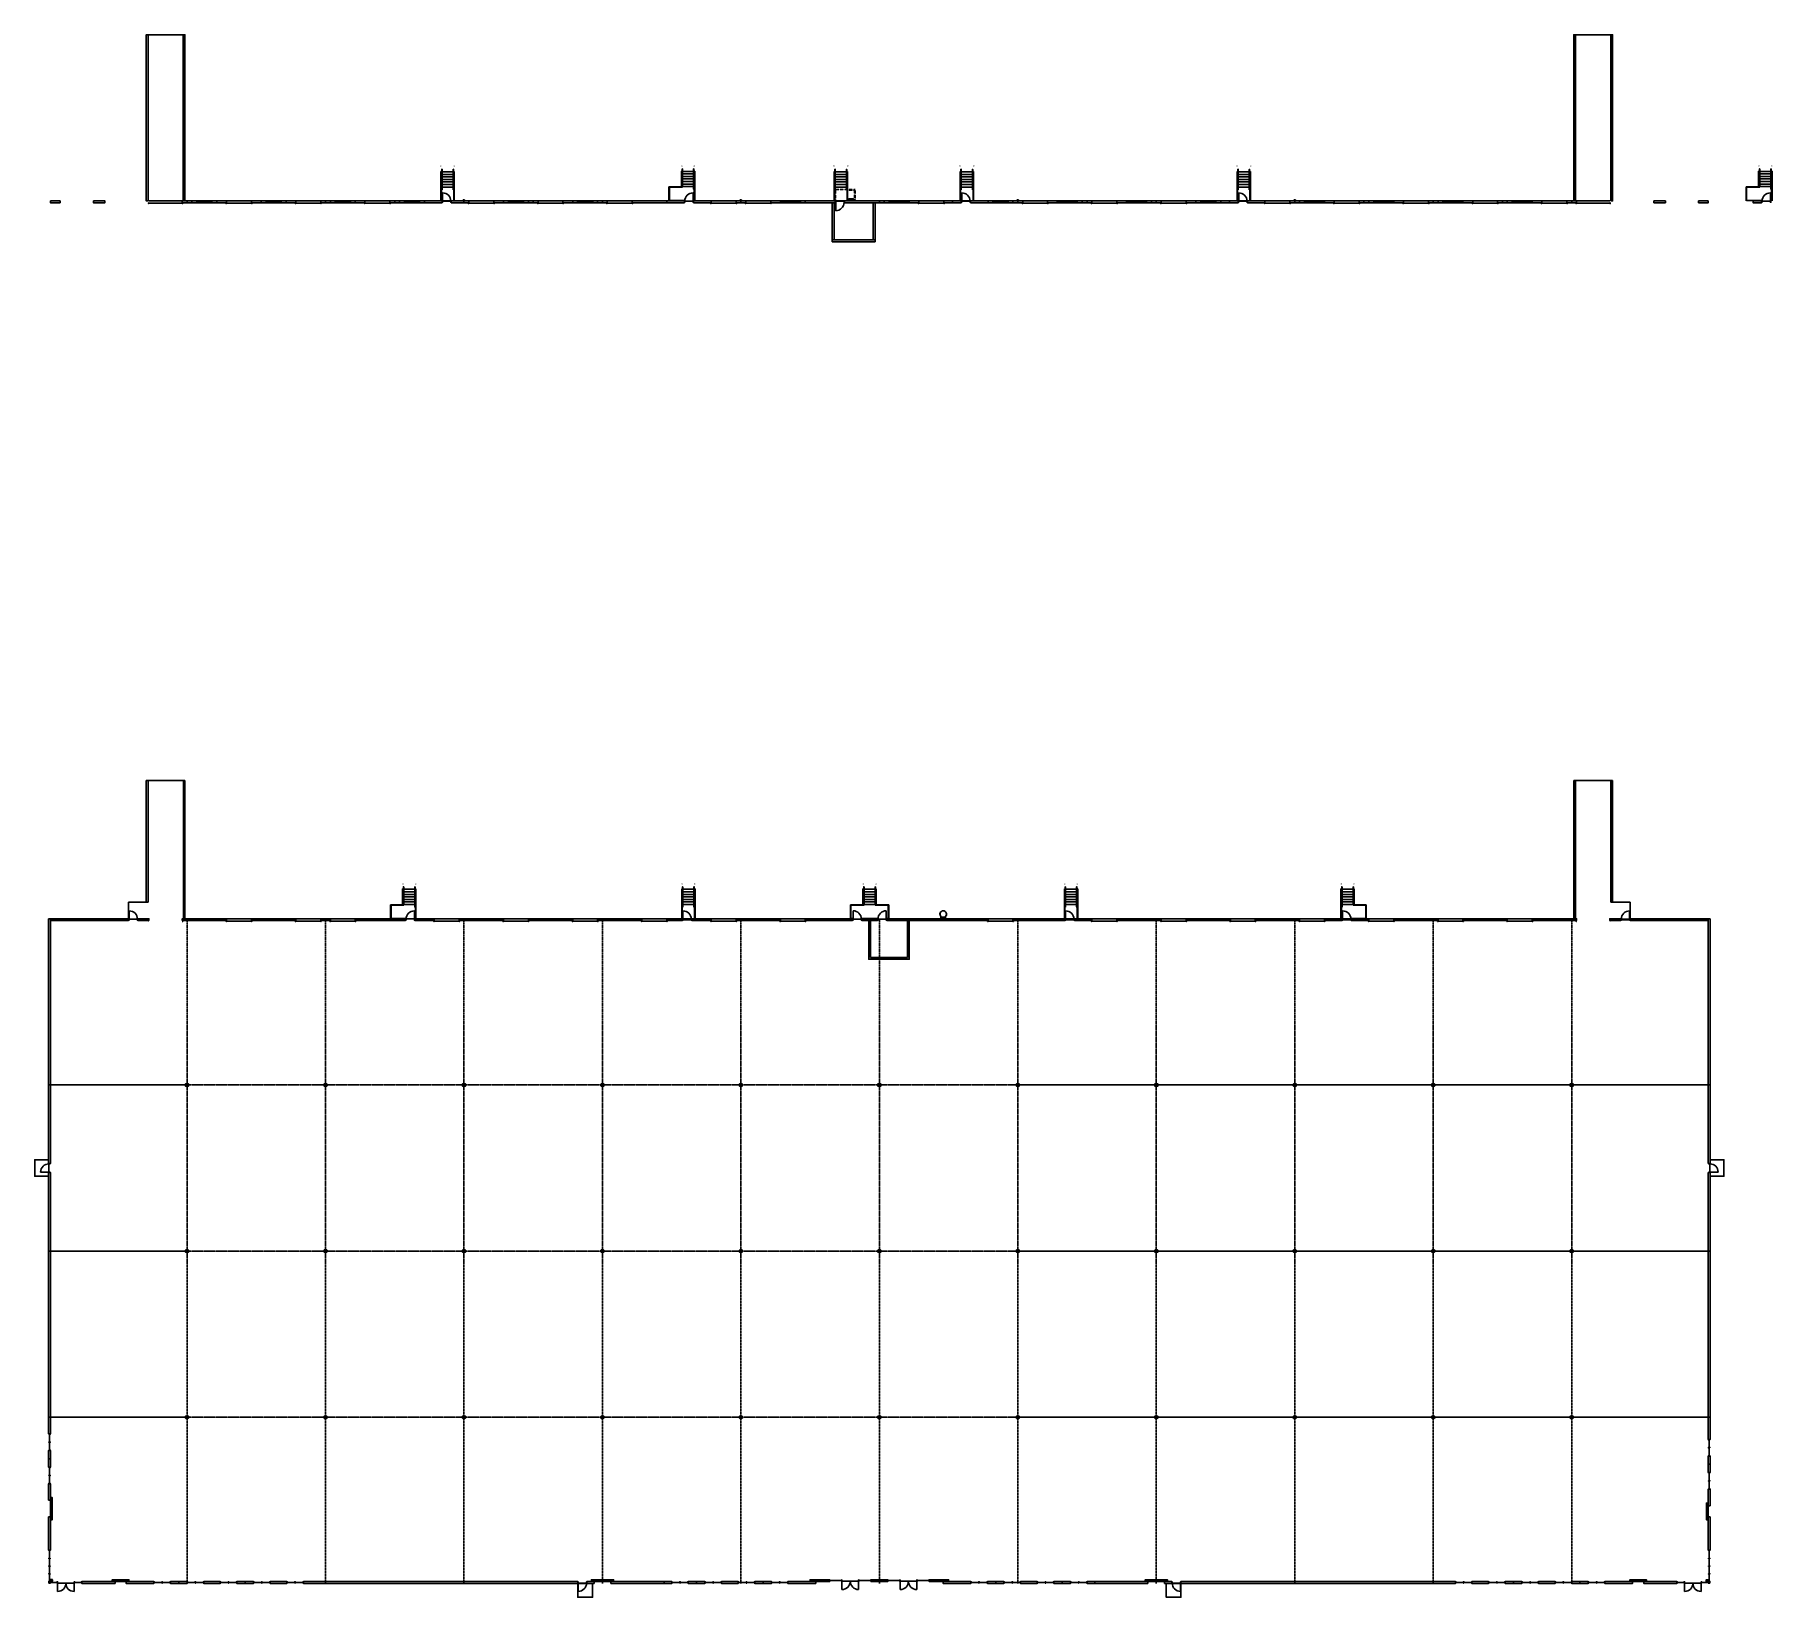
# Model space of a CAD drawing. Header units: inches. Extents: x 4796 to 12325, y 247 to 7018.
import ezdxf

# ---------------------------------------------------------------- set-up
doc = ezdxf.new("R2010")
doc.units = ezdxf.units.IN
doc.header["$MEASUREMENT"] = 0
for name, pattern in [('CENTER', [2, 1.25, -0.25, 0.25, -0.25]), ('CENTERX2', [4, 2.5, -0.5, 0.5, -0.5]), ('DASHED', [0.75, 0.5, -0.25])]:
    doc.linetypes.add(name, pattern=pattern)
for name, color, linetype in [('A-Anno-Col Line', 1, 'CENTER'), ('A-Door', 3, 'Continuous'), ('A-Eqpm', 3, 'Continuous'), ('A-ES01', 1, 'Continuous'), ('A-ES04', 4, 'Continuous'), ('A-ES06', 6, 'Continuous'), ('A-ES07', 7, 'Continuous'), ('A-Flor-Sog', 1, 'Continuous'), ('A-Flor-Strs', 2, 'Continuous'), ('A-Glaz', 2, 'Continuous'), ('A-Site-Curb', 1, 'Continuous'), ('A-Wall', 7, 'Continuous'), ('A-Xref', 7, 'Continuous'), ('DT-LADDER', 6, 'Continuous')]:
    doc.layers.add(name, color=color, linetype=linetype)
doc.layers.add('A-Detl-Patt', color=190, linetype='Continuous', lineweight=18)
doc.layers.add('A-Detl-Wide', color=212, linetype='Continuous', lineweight=35)

# ---------------------------------------------------------------- blocks, each defined once
blk = doc.blocks.new('OH-910')
at = {"layer": 'A-Eqpm', "ltscale": 50}
for points, const_width in [([(0, 9), (-2, 9), (-2, 12), (0, 12)], 1), ([(109, 10.5), (-1, 10.5)], 0.5), ([(108, 9), (110, 9), (110, 12), (108, 12)], 1)]:
    blk.add_lwpolyline(points, dxfattribs=dict(at, const_width=const_width))
for points in [[(0, 9), (-2, 9), (-2, 12), (0, 12)], [(0, 9), (-2, 9), (-2, 12), (0, 12)], [(109, 10.5), (-1, 10.5)], [(108, 9), (110, 9), (110, 12), (108, 12)]]:
    blk.add_lwpolyline(points, dxfattribs=at)
at = {"layer": 'A-Flor-Sog', "color": 1}
blk.add_line((108, 0), (0, 0), dxfattribs=at)
blk = doc.blocks.new('door3672')
at = {"layer": 'A-Door', "color": 5}
blk.add_line((38152.8, -11028.7), (38152.8, -10992.7), dxfattribs=at)
at = {"layer": 'A-Door', "color": 1}
blk.add_line((38188.8, -11028.7), (38152.8, -11028.7), dxfattribs=at)
at = {"layer": 'A-Door', "color": 6}
for points in [[(38152.8, -11028.7), (38150.8, -11028.7), (38150.8, -11033.7), (38152.8, -11033.7)], [(38188.8, -11028.7), (38190.8, -11028.7), (38190.8, -11033.7), (38188.8, -11033.7)]]:
    blk.add_lwpolyline(points, close=True, dxfattribs=at)
at = {"layer": 'A-Door', "color": 1}
blk.add_arc((38152.8, -11028.7), 36, 0, 90, dxfattribs=at)
blk = doc.blocks.new('stair-Ext')
at = {"layer": 'A-Flor-Sog', "const_width": 1}
for points in [[(-32, 139.5, 1), (-27, 139.5, 1)], [(32, 139.5, -1), (27, 139.5, -1)]]:
    blk.add_lwpolyline(points, format="xyb", close=True, dxfattribs=at)
at = {"layer": 'A-Flor-Strs', "color": 6}
for p, q in [((-29, 115.5), (-27, 115.5)), ((-29, -12), (-29, 115.5)), ((-27, 114), (-27, 115.5)), ((-27, 114), (-25.5, 114)), ((-25.5, 124.25), (-25.5, 114)), ((-24, 124.25), (-24, 114)), ((24, 114), (-24, 114)), ((24, 124.25), (24, 114)), ((25.5, 124.25), (25.5, 114)), ((27, 114), (25.5, 114)), ((29, 115.5), (27, 115.5)), ((27, 114), (27, 115.5)), ((29, -12), (29, 115.5)), ((29, -12), (-29, -12))]:
    blk.add_line(p, q, dxfattribs=at)
at = {"layer": 'A-Flor-Strs', "color": 3}
for p, q in [((-27, 114), (-27, -12)), ((-25.5, 114), (-25.5, 37.5)), ((-24, 114), (-24, 36)), ((24, 114), (24, 36)), ((25.5, 114), (25.5, 37.5)), ((27, 114), (27, -12)), ((-27, 37.5), (-25.5, 37.5)), ((-27, 36), (-24, 36)), ((27, 36), (24, 36)), ((27, 37.5), (25.5, 37.5))]:
    blk.add_line(p, q, dxfattribs=at)
at = {"layer": 'A-Flor-Strs', "color": 1}
for p, q in [((-27, 103), (-25.5, 103)), ((-27, 92), (-25.5, 92)), ((-27, 81), (-25.5, 81)), ((24, 103), (-24, 103)), ((24, 92), (-24, 92)), ((24, 81), (-24, 81)), ((-22, 103), (-20.5, 103)), ((-22, 103), (-20.5, 103)), ((-22, 92), (-20.5, 92)), ((-22, 92), (-20.5, 92)), ((-22, 81), (-20.5, 81)), ((-22, 81), (-20.5, 81)), ((22, 103), (20.5, 103)), ((22, 92), (20.5, 92)), ((22, 81), (20.5, 81)), ((27, 103), (25.5, 103)), ((27, 92), (25.5, 92)), ((27, 81), (25.5, 81)), ((-27, 70), (-25.5, 70)), ((-27, 59), (-25.5, 59)), ((-27, 48), (-25.5, 48)), ((24, 70), (-24, 70)), ((24, 59), (-24, 59)), ((24, 48), (-24, 48)), ((-22, 70), (-20.5, 70)), ((-22, 70), (-20.5, 70)), ((-22, 59), (-20.5, 59)), ((-22, 59), (-20.5, 59)), ((22, 70), (20.5, 70)), ((22, 59), (20.5, 59)), ((27, 70), (25.5, 70)), ((27, 59), (25.5, 59)), ((27, 48), (25.5, 48))]:
    blk.add_line(p, q, dxfattribs=at)
at = {"layer": 'A-Flor-Strs', "color": 6}
for centre in [(-24.75, 124.25), (24.75, 124.25)]:
    blk.add_arc(centre, 0.75, 0, 180, dxfattribs=at)
blk = doc.blocks.new('*U10')
at = {"layer": 'A-Detl-Patt'}
h = blk.add_hatch(dxfattribs=at)
h.set_pattern_fill('ANSI32', color=256, scale=6, style=0)
h.set_pattern_definition([(45, (-5, 0), (-1.591, 1.591), []), (45, (-3.9393, 0), (-1.591, 1.591), [])])
edge = h.paths.add_edge_path(flags=0)
edge.add_line((-3.75, -0.625), (3.75, -0.625))
edge.add_arc((3.75, -1.25), 0.625, 0, 90, ccw=False)
edge.add_line((4.375, -1.25), (4.375, -8.75))
edge.add_arc((3.75, -8.75), 0.625, -90, 0, ccw=False)
edge.add_line((3.75, -9.375), (-3.75, -9.375))
edge.add_arc((-3.75, -8.75), 0.625, 180, 270, ccw=False)
edge.add_line((-4.375, -8.75), (-4.375, -1.25))
edge.add_arc((-3.75, -1.25), 0.625, 90, 180, ccw=False)
edge = h.paths.add_edge_path(flags=0)
edge.add_line((-3.75, 0), (3.75, 0))
edge.add_arc((3.75, -1.25), 1.25, 0, 90, ccw=False)
edge.add_line((5, -1.25), (5, -8.75))
edge.add_arc((3.75, -8.75), 1.25, -90, 0, ccw=False)
edge.add_line((3.75, -10), (-3.75, -10))
edge.add_arc((-3.75, -8.75), 1.25, 180, 270, ccw=False)
edge.add_line((-5, -8.75), (-5, -1.25))
edge.add_arc((-3.75, -1.25), 1.25, 90, 180, ccw=False)
at = {"color": 0, "linetype": 'ByBlock'}
for points in [[(-3.75, 0), (3.75, 0, -0.41421356), (5, -1.25), (5, -8.75, -0.41421356), (3.75, -10), (-3.75, -10, -0.41421356), (-5, -8.75), (-5, -1.25, -0.41421356)], [(-3.75, -0.625), (3.75, -0.625, -0.41421356), (4.375, -1.25), (4.375, -8.75, -0.41421356), (3.75, -9.375), (-3.75, -9.375, -0.41421356), (-4.375, -8.75), (-4.375, -1.25, -0.41421356)]]:
    blk.add_lwpolyline(points, format="xyb", close=True, dxfattribs=at)
blk = doc.blocks.new('*U15')
at = {"layer": 'A-Detl-Patt'}
h = blk.add_hatch(dxfattribs=at)
h.set_pattern_fill('ANSI32', color=256, scale=6, style=0)
h.set_pattern_definition([(45, (-4, 0), (-1.591, 1.591), []), (45, (-2.9393, 0), (-1.591, 1.591), [])])
edge = h.paths.add_edge_path(flags=16)
edge.add_line((-2.75, -0.625), (2.75, -0.625))
edge.add_arc((2.75, -1.25), 0.625, 0, 90, ccw=False)
edge.add_line((3.375, -1.25), (3.375, -6.75))
edge.add_arc((2.75, -6.75), 0.625, -90, 0, ccw=False)
edge.add_line((2.75, -7.375), (-2.75, -7.375))
edge.add_arc((-2.75, -6.75), 0.625, 180, 270, ccw=False)
edge.add_line((-3.375, -6.75), (-3.375, -1.25))
edge.add_arc((-2.75, -1.25), 0.625, 90, 180, ccw=False)
edge = h.paths.add_edge_path()
edge.add_line((-2.75, 0), (2.75, 0))
edge.add_arc((2.75, -1.25), 1.25, 0, 90, ccw=False)
edge.add_line((4, -1.25), (4, -6.75))
edge.add_arc((2.75, -6.75), 1.25, -90, 0, ccw=False)
edge.add_line((2.75, -8), (-2.75, -8))
edge.add_arc((-2.75, -6.75), 1.25, 180, 270, ccw=False)
edge.add_line((-4, -6.75), (-4, -1.25))
edge.add_arc((-2.75, -1.25), 1.25, 90, 180, ccw=False)
at = {"color": 0, "linetype": 'ByBlock'}
for points in [[(-2.75, 0), (2.75, 0, -0.41421356), (4, -1.25), (4, -6.75, -0.41421356), (2.75, -8), (-2.75, -8, -0.41421356), (-4, -6.75), (-4, -1.25, -0.41421356)], [(-2.75, -0.625), (2.75, -0.625, -0.41421356), (3.375, -1.25), (3.375, -6.75, -0.41421356), (2.75, -7.375), (-2.75, -7.375, -0.41421356), (-3.375, -6.75), (-3.375, -1.25, -0.41421356)]]:
    blk.add_lwpolyline(points, format="xyb", close=True, dxfattribs=at)
blk = doc.blocks.new('CagedLadder-Plan')
at = {"layer": 'DT-LADDER'}
for p, q in [((0, -10), (0, 0)), ((0.2, 0), (0, 0)), ((0.2, -10.1), (0.2, 0)), ((19, -10.1), (19, 0)), ((19.2, 0), (19, 0)), ((19.2, -10), (19.2, 0)), ((0.6, -6.6), (18.6, -6.6)), ((0.6, -7.3), (18.6, -7.3))]:
    blk.add_line(p, q, dxfattribs=at)
at = {"layer": 'DT-LADDER', "color": 5}
for p, q in [((-4.4, -21.5), (-4.4, -19.5)), ((-4.1, -19.5), (-4.4, -19.5)), ((-4.1, -21.5), (-4.4, -21.5)), ((-4.1, -21.5), (-4.1, -19.5)), ((-1, -29.7), (-0.8, -29.5)), ((0.5, -31.1), (-1, -29.7)), ((0.6, -30.9), (-0.8, -29.5)), ((-0.8, -29.5), (0.6, -30.9)), ((0.6, -5.5), (0.2, -5.5)), ((0.6, -8.5), (0.2, -8.5)), ((0.5, -31.1), (0.6, -30.9)), ((0.6, -8.5), (0.6, -5.5)), ((8.6, -34.5), (8.6, -34.2)), ((10.6, -34.2), (8.6, -34.2)), ((8.6, -34.2), (10.6, -34.2)), ((10.6, -34.5), (8.6, -34.5)), ((10.6, -34.5), (10.6, -34.2)), ((19, -5.5), (18.6, -5.5)), ((18.6, -8.5), (18.6, -5.5)), ((19, -8.5), (18.6, -8.5)), ((20, -29.5), (18.6, -30.9)), ((18.6, -30.9), (20, -29.5)), ((18.8, -31.1), (18.6, -30.9)), ((20.2, -29.7), (18.8, -31.1)), ((20.2, -29.7), (20, -29.5)), ((23.6, -19.5), (23.4, -19.5)), ((23.4, -21.5), (23.4, -19.5)), ((23.6, -21.5), (23.4, -21.5)), ((23.6, -21.5), (23.6, -19.5))]:
    blk.add_line(p, q, dxfattribs=at)
at = {"layer": 'DT-LADDER'}
for radius, start, end in [(14.2, 132.48822, 47.51178), (14, 132.03951, 47.96049)]:
    blk.add_arc((9.6, -20.5), radius, start, end, dxfattribs=at)
blk = doc.blocks.new('ada-ara')
at = {"layer": 'A-Door'}
blk.add_line((38, -2.5), (38, -38.5), dxfattribs=at)
for points in [[(2, 2.5), (0, 2.5), (0, -2.5), (2, -2.5)], [(40, 2.5), (38, 2.5), (38, -2.5), (40, -2.5)]]:
    blk.add_lwpolyline(points, close=True, dxfattribs=at)
blk.add_arc((38, -2.5), 36, 180, 270, dxfattribs=at)
at = {"layer": 'A-Flor-Sog', "const_width": 1}
for points in [[(-13.5, -155, -1), (-8.5, -155, -1)], [(45.5, -155, 1), (40.5, -155, 1)]]:
    blk.add_lwpolyline(points, format="xyb", close=True, dxfattribs=at)
at = {"layer": 'A-Flor-Strs', "color": 6}
for p, q in [((-65, -4), (-65, -65)), ((-13, -65), (-65, -65)), ((-13, -65), (-13, -133.5)), ((45, -4), (45, -133.5)), ((-13, -133.5), (-11, -133.5)), ((-11, -132), (-9.5, -132)), ((-11, -132), (-11, -133.5)), ((-9.5, -132), (-9.5, -142.2)), ((40, -132), (-8, -132)), ((-8, -132), (-8, -142.2)), ((40, -132), (40, -142.2)), ((43, -132), (41.5, -132)), ((41.5, -132), (41.5, -142.2)), ((43, -132), (43, -133.5)), ((45, -133.5), (43, -133.5))]:
    blk.add_line(p, q, dxfattribs=at)
at = {"layer": 'A-Flor-Strs', "color": 3}
for p, q in [((0, -4), (-65, -4)), ((-63, -63), (-63, -6)), ((0, -6), (-63, -6)), ((-11, -63), (-63, -63)), ((-8.8, -63), (-11, -63)), ((-11, -131), (-11, -63)), ((-9.5, -64.5), (-11, -64.5)), ((-9.5, -64.5), (-9.5, -132)), ((-8, -63.8), (-8, -132)), ((45, -4), (0, -4)), ((0, -6), (0, -4)), ((40, -54.8), (40, -132)), ((41.5, -54.8), (41.5, -132)), ((43, -131), (43, -4))]:
    blk.add_line(p, q, dxfattribs=at)
at = {"layer": 'A-Flor-Strs', "color": 1}
for p, q in [((-11, -66), (-9.5, -66)), ((40, -66), (-8, -66)), ((43, -63), (41.5, -63)), ((43, -64.5), (41.5, -64.5)), ((43, -66), (41.5, -66)), ((-12, -132), (-9.5, -132)), ((-11, -77), (-9.5, -77)), ((-11, -88), (-9.5, -88)), ((-11, -99), (-9.5, -99)), ((-11, -110), (-9.5, -110)), ((-11, -121), (-9.5, -121)), ((-11, -130.5), (-9.5, -130.5)), ((40, -77), (-8, -77)), ((40, -88), (-8, -88)), ((40, -99), (-8, -99)), ((40, -110), (-8, -110)), ((40, -121), (-8, -121)), ((43, -77), (41.5, -77)), ((43, -88), (41.5, -88)), ((43, -99), (41.5, -99)), ((43, -110), (41.5, -110)), ((43, -121), (41.5, -121)), ((43, -130.5), (41.5, -130.5)), ((44, -132), (41.5, -132))]:
    blk.add_line(p, q, dxfattribs=at)
at = {"layer": 'A-Flor-Strs', "color": 3}
for centre, radius, start, end in [((-8.8, -63.8), 0.75, 0, 90), ((40.7, -54.8), 0.75, 0, 180), ((-12, -131), 1, 180, 0), ((44, -131), 1, 180, 0)]:
    blk.add_arc(centre, radius, start, end, dxfattribs=at)
at = {"layer": 'A-Flor-Strs', "color": 6}
for centre in [(-8.8, -142.2), (40.7, -142.2)]:
    blk.add_arc(centre, 0.75, 180, 0, dxfattribs=at)
blk = doc.blocks.new('door3684')
at = {"layer": 'A-Door', "color": 5}
blk.add_line((-2.5, -2), (-38.5, -2), dxfattribs=at)
at = {"layer": 'A-Door', "color": 1}
blk.add_line((-2.5, -2), (-2.5, -38), dxfattribs=at)
blk.add_arc((-2.5, -2), 36, 180, 270, dxfattribs=at)
at = {"layer": 'A-Glaz', "color": 6}
for points in [[(-2.5, -2), (-2.5, 0), (2.5, 0), (2.5, -2)], [(-2.5, -40), (-2.5, -38), (2.5, -38), (2.5, -40)]]:
    blk.add_lwpolyline(points, close=True, dxfattribs=at)
blk = doc.blocks.new('AdaStr')
at = {"layer": 'A-Door'}
blk.add_line((38, -2.5), (38, -38.5), dxfattribs=at)
for points in [[(2, 2.5), (0, 2.5), (0, -2.5), (2, -2.5)], [(40, 2.5), (38, 2.5), (38, -2.5), (40, -2.5)]]:
    blk.add_lwpolyline(points, close=True, dxfattribs=at)
blk.add_arc((38, -2.5), 36, 180, 270, dxfattribs=at)
at = {"layer": 'A-Flor-Sog', "const_width": 1}
for points in [[(-15, -155, -1), (-10, -155, -1)], [(44, -155, 1), (39, -155, 1)]]:
    blk.add_lwpolyline(points, format="xyb", close=True, dxfattribs=at)
at = {"layer": 'A-Flor-Strs', "color": 6}
for p, q in [((-14.5, -4), (-14.5, -133.5)), ((43.5, -4), (43.5, -133.5)), ((-14.5, -133.5), (-12.5, -133.5)), ((-12.5, -132), (-11, -132)), ((-12.5, -132), (-12.5, -133.5)), ((-11, -132), (-11, -142.2)), ((38.5, -132), (-9.5, -132)), ((-9.5, -132), (-9.5, -142.2)), ((38.5, -132), (38.5, -142.2)), ((41.5, -132), (40, -132)), ((40, -132), (40, -142.2)), ((41.5, -132), (41.5, -133.5)), ((43.5, -133.5), (41.5, -133.5))]:
    blk.add_line(p, q, dxfattribs=at)
at = {"layer": 'A-Flor-Strs', "color": 3}
for p, q in [((43.5, -4), (-14.5, -4)), ((-12.5, -131), (-12.5, -4)), ((-11, -57), (-11, -132)), ((-9.5, -57), (-9.5, -132)), ((38.5, -54.8), (38.5, -132)), ((40, -54.8), (40, -132)), ((41.5, -131), (41.5, -4))]:
    blk.add_line(p, q, dxfattribs=at)
at = {"layer": 'A-Flor-Strs', "color": 1}
for p, q in [((-12.5, -66), (-11, -66)), ((38.5, -66), (-9.5, -66)), ((41.5, -63), (40, -63)), ((41.5, -64.5), (40, -64.5)), ((41.5, -66), (40, -66)), ((-13.5, -132), (-11, -132)), ((-12.5, -77), (-11, -77)), ((-12.5, -88), (-11, -88)), ((-12.5, -99), (-11, -99)), ((-12.5, -110), (-11, -110)), ((-12.5, -121), (-11, -121)), ((-12.5, -130.5), (-11, -130.5)), ((38.5, -77), (-9.5, -77)), ((38.5, -88), (-9.5, -88)), ((38.5, -99), (-9.5, -99)), ((38.5, -110), (-9.5, -110)), ((38.5, -121), (-9.5, -121)), ((41.5, -77), (40, -77)), ((41.5, -88), (40, -88)), ((41.5, -99), (40, -99)), ((41.5, -110), (40, -110)), ((41.5, -121), (40, -121)), ((41.5, -130.5), (40, -130.5)), ((42.5, -132), (40, -132))]:
    blk.add_line(p, q, dxfattribs=at)
at = {"layer": 'A-Flor-Strs', "color": 3}
for centre, radius, start, end in [((-12.5, -57), 3, 0, 90), ((-12.5, -57), 1.5, 0, 90), ((39.2, -54.8), 0.75, 0, 180), ((-13.5, -131), 1, 180, 0), ((42.5, -131), 1, 180, 0)]:
    blk.add_arc(centre, radius, start, end, dxfattribs=at)
at = {"layer": 'A-Flor-Strs', "color": 6}
for centre in [(-10.3, -142.2), (39.2, -142.2)]:
    blk.add_arc(centre, 0.75, 180, 0, dxfattribs=at)

msp = doc.modelspace()

# ---------------------------------------------------------------- linework, layer by layer
at = {"layer": 'A-Anno-Col Line', "linetype": 'CENTER'}
for p, q in [((5455.6, 3186.7), (5455.6, 306.7)), ((6055.6, 3186.7), (6055.6, 306.7)), ((6655.6, 3186.7), (6655.6, 306.7)), ((7255.6, 3186.7), (7255.6, 306.7)), ((7855.6, 3186.7), (7855.6, 306.7)), ((8455.6, 3186.7), (8455.6, 306.7)), ((9055.6, 3186.7), (9055.6, 306.7)), ((9655.6, 3186.7), (9655.6, 306.7)), ((10255.6, 3186.7), (10255.6, 306.7)), ((10855.6, 3186.7), (10855.6, 306.7)), ((11455.6, 3186.7), (11455.6, 306.7))]:
    msp.add_line(p, q, dxfattribs=at)
at = {"layer": 'A-Anno-Col Line', "linetype": 'CENTERX2'}
for p, q in [((4855.6, 2466.7), (12055.6, 2466.7)), ((4855.6, 1746.7), (12055.6, 1746.7)), ((4855.6, 1026.7), (12055.6, 1026.7))]:
    msp.add_line(p, q, dxfattribs=at)
at = {"layer": 'A-Door', "color": 6}
for p, q in [((4894.6, 307.7), (4894.6, 271.7)), ((4966.6, 307.7), (4966.6, 271.7)), ((8293.6, 315.7), (8293.6, 279.7)), ((8365.6, 315.7), (8365.6, 279.7)), ((8545.6, 315.7), (8545.6, 279.7)), ((8617.6, 315.7), (8617.6, 279.7)), ((11944.7, 307.7), (11944.7, 271.7)), ((12016.7, 307.7), (12016.7, 271.7))]:
    msp.add_line(p, q, dxfattribs=at)
at = {"layer": 'A-Door', "color": 1}
for p, q in [((4894.6, 307.7), (4966.6, 307.7)), ((8365.6, 315.7), (8293.6, 315.7)), ((8545.6, 315.7), (8617.6, 315.7)), ((12016.7, 307.7), (11944.7, 307.7))]:
    msp.add_line(p, q, dxfattribs=at)
at = {"layer": 'A-Door'}
for points in [[(8266.6, 6296.2), (8264.6, 6296.2), (8264.6, 6291.2), (8266.6, 6291.2)], [(8304.6, 6296.2), (8302.6, 6296.2), (8302.6, 6291.2), (8304.6, 6291.2)]]:
    msp.add_lwpolyline(points, close=True, dxfattribs=at)
msp.add_lwpolyline([(8266.6, 6291.2), (8266.6, 6255.2)], dxfattribs=at)
msp.add_arc((8266.6, 6291.2), 36, 270, 0, dxfattribs=at)
at = {"layer": 'A-Door', "color": 1}
for centre, start, end in [((4894.6, 307.7), 270, 0), ((4966.6, 307.7), 180, 270), ((8293.6, 315.7), 270, 0), ((8365.6, 315.7), 180, 270), ((8545.6, 315.7), 270, 0), ((8617.6, 315.7), 180, 270), ((11944.7, 307.7), 270, 0), ((12016.7, 307.7), 180, 270)]:
    msp.add_arc(centre, 36, start, end, dxfattribs=at)
at = {"layer": 'A-Eqpm', "color": 3}
for points in [[(5286.6, 6297.7), (5278.6, 6297.7), (5278.6, 7017.7), (5286.6, 7017.7)], [(5286.6, 6297.7), (5278.6, 6297.7), (5278.6, 7017.7), (5286.6, 7017.7)], [(5446.6, 6297.7), (5438.6, 6297.7), (5438.6, 7017.7), (5446.6, 7017.7)], [(11464.6, 6297.7), (11472.6, 6297.7), (11472.6, 7017.7), (11464.6, 7017.7)], [(11624.6, 6297.7), (11632.6, 6297.7), (11632.6, 7017.7), (11624.6, 7017.7)], [(11624.6, 6297.7), (11632.6, 6297.7), (11632.6, 7017.7), (11624.6, 7017.7)]]:
    msp.add_lwpolyline(points, close=True, dxfattribs=at)
at = {"layer": 'A-Eqpm', "ltscale": 50}
for points, const_width in [([(5290.6, 6288.7), (5288.6, 6288.7), (5288.6, 6285.7), (5290.6, 6285.7)], 1), ([(5289.6, 6287.2), (5435.6, 6287.2)], 0.5), ([(5434.6, 6288.7), (5436.6, 6288.7), (5436.6, 6285.7), (5434.6, 6285.7)], 1), ([(5434.6, 6288.7), (5436.6, 6288.7), (5436.6, 6285.7), (5434.6, 6285.7)], 1), ([(11476.6, 6288.7), (11474.6, 6288.7), (11474.6, 6285.7), (11476.6, 6285.7)], 1), ([(11476.6, 6288.7), (11474.6, 6288.7), (11474.6, 6285.7), (11476.6, 6285.7)], 1), ([(11621.6, 6287.2), (11475.6, 6287.2)], 0.5), ([(11620.6, 6288.7), (11622.6, 6288.7), (11622.6, 6285.7), (11620.6, 6285.7)], 1), ([(5290.6, 3178.4), (5288.6, 3178.4), (5288.6, 3175.4), (5290.6, 3175.4)], 1), ([(5289.6, 3176.9), (5435.6, 3176.9)], 0.5), ([(5434.6, 3178.4), (5436.6, 3178.4), (5436.6, 3175.4), (5434.6, 3175.4)], 1), ([(5626.6, 3178.4), (5624.6, 3178.4), (5624.6, 3175.4), (5626.6, 3175.4)], 1), ([(5625.6, 3176.9), (5735.6, 3176.9)], 0.5), ([(5734.6, 3178.4), (5736.6, 3178.4), (5736.6, 3175.4), (5734.6, 3175.4)], 1), ([(5926.6, 3178.4), (5924.6, 3178.4), (5924.6, 3175.4), (5926.6, 3175.4)], 1), ([(5925.6, 3176.9), (6035.6, 3176.9)], 0.5), ([(6034.6, 3178.4), (6036.6, 3178.4), (6036.6, 3175.4), (6034.6, 3175.4)], 1), ([(6076.6, 3178.4), (6074.6, 3178.4), (6074.6, 3175.4), (6076.6, 3175.4)], 1), ([(6185.6, 3176.9), (6075.6, 3176.9)], 0.5), ([(6184.6, 3178.4), (6186.6, 3178.4), (6186.6, 3175.4), (6184.6, 3175.4)], 1), ([(6526.6, 3178.4), (6524.6, 3178.4), (6524.6, 3175.4), (6526.6, 3175.4)], 1), ([(6525.6, 3176.9), (6635.6, 3176.9)], 0.5), ([(6634.6, 3178.4), (6636.6, 3178.4), (6636.6, 3175.4), (6634.6, 3175.4)], 1), ([(6826.6, 3178.4), (6824.6, 3178.4), (6824.6, 3175.4), (6826.6, 3175.4)], 1), ([(6825.6, 3176.9), (6935.6, 3176.9)], 0.5), ([(6934.6, 3178.4), (6936.6, 3178.4), (6936.6, 3175.4), (6934.6, 3175.4)], 1), ([(7126.6, 3178.4), (7124.6, 3178.4), (7124.6, 3175.4), (7126.6, 3175.4)], 1), ([(7125.6, 3176.9), (7235.6, 3176.9)], 0.5), ([(7234.6, 3178.4), (7236.6, 3178.4), (7236.6, 3175.4), (7234.6, 3175.4)], 1), ([(7426.6, 3178.4), (7424.6, 3178.4), (7424.6, 3175.4), (7426.6, 3175.4)], 1), ([(7425.6, 3176.9), (7535.6, 3176.9)], 0.5), ([(7534.6, 3178.4), (7536.6, 3178.4), (7536.6, 3175.4), (7534.6, 3175.4)], 1), ([(7726.6, 3178.4), (7724.6, 3178.4), (7724.6, 3175.4), (7726.6, 3175.4)], 1), ([(7725.6, 3176.9), (7835.6, 3176.9)], 0.5), ([(7834.6, 3178.4), (7836.6, 3178.4), (7836.6, 3175.4), (7834.6, 3175.4)], 1), ([(8026.6, 3178.4), (8024.6, 3178.4), (8024.6, 3175.4), (8026.6, 3175.4)], 1), ([(8025.6, 3176.9), (8135.6, 3176.9)], 0.5), ([(8134.6, 3178.4), (8136.6, 3178.4), (8136.6, 3175.4), (8134.6, 3175.4)], 1), ([(8926.6, 3178.4), (8924.6, 3178.4), (8924.6, 3175.4), (8926.6, 3175.4)], 1), ([(9035.6, 3176.9), (8925.6, 3176.9)], 0.5), ([(9034.6, 3178.4), (9036.6, 3178.4), (9036.6, 3175.4), (9034.6, 3175.4)], 1), ([(9376.6, 3178.4), (9374.6, 3178.4), (9374.6, 3175.4), (9376.6, 3175.4)], 1), ([(9485.6, 3176.9), (9375.6, 3176.9)], 0.5), ([(9484.6, 3178.4), (9486.6, 3178.4), (9486.6, 3175.4), (9484.6, 3175.4)], 1), ([(9676.6, 3178.4), (9674.6, 3178.4), (9674.6, 3175.4), (9676.6, 3175.4)], 1), ([(9785.6, 3176.9), (9675.6, 3176.9)], 0.5), ([(9784.6, 3178.4), (9786.6, 3178.4), (9786.6, 3175.4), (9784.6, 3175.4)], 1), ([(9976.6, 3178.4), (9974.6, 3178.4), (9974.6, 3175.4), (9976.6, 3175.4)], 1), ([(10085.6, 3176.9), (9975.6, 3176.9)], 0.5), ([(10084.6, 3178.4), (10086.6, 3178.4), (10086.6, 3175.4), (10084.6, 3175.4)], 1), ([(10276.6, 3178.4), (10274.6, 3178.4), (10274.6, 3175.4), (10276.6, 3175.4)], 1), ([(10385.6, 3176.9), (10275.6, 3176.9)], 0.5), ([(10384.6, 3178.4), (10386.6, 3178.4), (10386.6, 3175.4), (10384.6, 3175.4)], 1), ([(10576.6, 3178.4), (10574.6, 3178.4), (10574.6, 3175.4), (10576.6, 3175.4)], 1), ([(10685.6, 3176.9), (10575.6, 3176.9)], 0.5), ([(10684.6, 3178.4), (10686.6, 3178.4), (10686.6, 3175.4), (10684.6, 3175.4)], 1), ([(10876.6, 3178.4), (10874.6, 3178.4), (10874.6, 3175.4), (10876.6, 3175.4)], 1), ([(10985.6, 3176.9), (10875.6, 3176.9)], 0.5), ([(10984.6, 3178.4), (10986.6, 3178.4), (10986.6, 3175.4), (10984.6, 3175.4)], 1), ([(11176.6, 3178.4), (11174.6, 3178.4), (11174.6, 3175.4), (11176.6, 3175.4)], 1), ([(11285.6, 3176.9), (11175.6, 3176.9)], 0.5), ([(11284.6, 3178.4), (11286.6, 3178.4), (11286.6, 3175.4), (11284.6, 3175.4)], 1), ([(11476.6, 3178.4), (11474.6, 3178.4), (11474.6, 3175.4), (11476.6, 3175.4)], 1), ([(11621.6, 3176.9), (11475.6, 3176.9)], 0.5), ([(11620.6, 3178.4), (11622.6, 3178.4), (11622.6, 3175.4), (11620.6, 3175.4)], 1)]:
    msp.add_lwpolyline(points, dxfattribs=dict(at, const_width=const_width))
for points in [[(5290.6, 6288.7), (5288.6, 6288.7), (5288.6, 6285.7), (5290.6, 6285.7)], [(5289.6, 6287.2), (5435.6, 6287.2)], [(5434.6, 6288.7), (5436.6, 6288.7), (5436.6, 6285.7), (5434.6, 6285.7)], [(5434.6, 6288.7), (5436.6, 6288.7), (5436.6, 6285.7), (5434.6, 6285.7)], [(11476.6, 6288.7), (11474.6, 6288.7), (11474.6, 6285.7), (11476.6, 6285.7)], [(11476.6, 6288.7), (11474.6, 6288.7), (11474.6, 6285.7), (11476.6, 6285.7)], [(11621.6, 6287.2), (11475.6, 6287.2)], [(11620.6, 6288.7), (11622.6, 6288.7), (11622.6, 6285.7), (11620.6, 6285.7)], [(5434.6, 3178.4), (5436.6, 3178.4), (5436.6, 3175.4), (5434.6, 3175.4)], [(5434.6, 3178.4), (5436.6, 3178.4), (5436.6, 3175.4), (5434.6, 3175.4)], [(5626.6, 3178.4), (5624.6, 3178.4), (5624.6, 3175.4), (5626.6, 3175.4)], [(5625.6, 3176.9), (5735.6, 3176.9)], [(5734.6, 3178.4), (5736.6, 3178.4), (5736.6, 3175.4), (5734.6, 3175.4)], [(5734.6, 3178.4), (5736.6, 3178.4), (5736.6, 3175.4), (5734.6, 3175.4)], [(5926.6, 3178.4), (5924.6, 3178.4), (5924.6, 3175.4), (5926.6, 3175.4)], [(5925.6, 3176.9), (6035.6, 3176.9)], [(6034.6, 3178.4), (6036.6, 3178.4), (6036.6, 3175.4), (6034.6, 3175.4)], [(6034.6, 3178.4), (6036.6, 3178.4), (6036.6, 3175.4), (6034.6, 3175.4)], [(6076.6, 3178.4), (6074.6, 3178.4), (6074.6, 3175.4), (6076.6, 3175.4)], [(6076.6, 3178.4), (6074.6, 3178.4), (6074.6, 3175.4), (6076.6, 3175.4)], [(6185.6, 3176.9), (6075.6, 3176.9)], [(6184.6, 3178.4), (6186.6, 3178.4), (6186.6, 3175.4), (6184.6, 3175.4)], [(6526.6, 3178.4), (6524.6, 3178.4), (6524.6, 3175.4), (6526.6, 3175.4)], [(6525.6, 3176.9), (6635.6, 3176.9)], [(6634.6, 3178.4), (6636.6, 3178.4), (6636.6, 3175.4), (6634.6, 3175.4)], [(6634.6, 3178.4), (6636.6, 3178.4), (6636.6, 3175.4), (6634.6, 3175.4)], [(6826.6, 3178.4), (6824.6, 3178.4), (6824.6, 3175.4), (6826.6, 3175.4)], [(6825.6, 3176.9), (6935.6, 3176.9)], [(6934.6, 3178.4), (6936.6, 3178.4), (6936.6, 3175.4), (6934.6, 3175.4)], [(6934.6, 3178.4), (6936.6, 3178.4), (6936.6, 3175.4), (6934.6, 3175.4)], [(7126.6, 3178.4), (7124.6, 3178.4), (7124.6, 3175.4), (7126.6, 3175.4)], [(7125.6, 3176.9), (7235.6, 3176.9)], [(7234.6, 3178.4), (7236.6, 3178.4), (7236.6, 3175.4), (7234.6, 3175.4)], [(7234.6, 3178.4), (7236.6, 3178.4), (7236.6, 3175.4), (7234.6, 3175.4)], [(7426.6, 3178.4), (7424.6, 3178.4), (7424.6, 3175.4), (7426.6, 3175.4)], [(7425.6, 3176.9), (7535.6, 3176.9)], [(7534.6, 3178.4), (7536.6, 3178.4), (7536.6, 3175.4), (7534.6, 3175.4)], [(7534.6, 3178.4), (7536.6, 3178.4), (7536.6, 3175.4), (7534.6, 3175.4)], [(7726.6, 3178.4), (7724.6, 3178.4), (7724.6, 3175.4), (7726.6, 3175.4)], [(7725.6, 3176.9), (7835.6, 3176.9)], [(7834.6, 3178.4), (7836.6, 3178.4), (7836.6, 3175.4), (7834.6, 3175.4)], [(7834.6, 3178.4), (7836.6, 3178.4), (7836.6, 3175.4), (7834.6, 3175.4)], [(8026.6, 3178.4), (8024.6, 3178.4), (8024.6, 3175.4), (8026.6, 3175.4)], [(8025.6, 3176.9), (8135.6, 3176.9)], [(8134.6, 3178.4), (8136.6, 3178.4), (8136.6, 3175.4), (8134.6, 3175.4)], [(8134.6, 3178.4), (8136.6, 3178.4), (8136.6, 3175.4), (8134.6, 3175.4)], [(8926.6, 3178.4), (8924.6, 3178.4), (8924.6, 3175.4), (8926.6, 3175.4)], [(8926.6, 3178.4), (8924.6, 3178.4), (8924.6, 3175.4), (8926.6, 3175.4)], [(9035.6, 3176.9), (8925.6, 3176.9)], [(9034.6, 3178.4), (9036.6, 3178.4), (9036.6, 3175.4), (9034.6, 3175.4)], [(9376.6, 3178.4), (9374.6, 3178.4), (9374.6, 3175.4), (9376.6, 3175.4)], [(9376.6, 3178.4), (9374.6, 3178.4), (9374.6, 3175.4), (9376.6, 3175.4)], [(9485.6, 3176.9), (9375.6, 3176.9)], [(9484.6, 3178.4), (9486.6, 3178.4), (9486.6, 3175.4), (9484.6, 3175.4)], [(9676.6, 3178.4), (9674.6, 3178.4), (9674.6, 3175.4), (9676.6, 3175.4)], [(9676.6, 3178.4), (9674.6, 3178.4), (9674.6, 3175.4), (9676.6, 3175.4)], [(9785.6, 3176.9), (9675.6, 3176.9)], [(9784.6, 3178.4), (9786.6, 3178.4), (9786.6, 3175.4), (9784.6, 3175.4)], [(9976.6, 3178.4), (9974.6, 3178.4), (9974.6, 3175.4), (9976.6, 3175.4)], [(9976.6, 3178.4), (9974.6, 3178.4), (9974.6, 3175.4), (9976.6, 3175.4)], [(10085.6, 3176.9), (9975.6, 3176.9)], [(10084.6, 3178.4), (10086.6, 3178.4), (10086.6, 3175.4), (10084.6, 3175.4)], [(10276.6, 3178.4), (10274.6, 3178.4), (10274.6, 3175.4), (10276.6, 3175.4)], [(10276.6, 3178.4), (10274.6, 3178.4), (10274.6, 3175.4), (10276.6, 3175.4)], [(10385.6, 3176.9), (10275.6, 3176.9)], [(10384.6, 3178.4), (10386.6, 3178.4), (10386.6, 3175.4), (10384.6, 3175.4)], [(10576.6, 3178.4), (10574.6, 3178.4), (10574.6, 3175.4), (10576.6, 3175.4)], [(10576.6, 3178.4), (10574.6, 3178.4), (10574.6, 3175.4), (10576.6, 3175.4)], [(10685.6, 3176.9), (10575.6, 3176.9)], [(10684.6, 3178.4), (10686.6, 3178.4), (10686.6, 3175.4), (10684.6, 3175.4)], [(10876.6, 3178.4), (10874.6, 3178.4), (10874.6, 3175.4), (10876.6, 3175.4)], [(10876.6, 3178.4), (10874.6, 3178.4), (10874.6, 3175.4), (10876.6, 3175.4)], [(10985.6, 3176.9), (10875.6, 3176.9)], [(10984.6, 3178.4), (10986.6, 3178.4), (10986.6, 3175.4), (10984.6, 3175.4)], [(11176.6, 3178.4), (11174.6, 3178.4), (11174.6, 3175.4), (11176.6, 3175.4)], [(11176.6, 3178.4), (11174.6, 3178.4), (11174.6, 3175.4), (11176.6, 3175.4)], [(11285.6, 3176.9), (11175.6, 3176.9)], [(11284.6, 3178.4), (11286.6, 3178.4), (11286.6, 3175.4), (11284.6, 3175.4)], [(11476.6, 3178.4), (11474.6, 3178.4), (11474.6, 3175.4), (11476.6, 3175.4)], [(11476.6, 3178.4), (11474.6, 3178.4), (11474.6, 3175.4), (11476.6, 3175.4)]]:
    msp.add_lwpolyline(points, dxfattribs=at)
at = {"layer": 'A-ES01', "linetype": 'DASHED'}
for p, q in [((8350.2, 6347), (8266.2, 6347)), ((8266.2, 6347), (8266.2, 6297.7)), ((8348, 6344.7), (8317.6, 6344.7)), ((8317.6, 6344.7), (8317.6, 6297.7)), ((8348, 6344.7), (8348, 6297.7)), ((8350.2, 6347), (8350.2, 6297.7))]:
    msp.add_line(p, q, dxfattribs=at)
at = {"layer": 'A-ES04'}
for p, q in [((5278.6, 3786.7), (5278.6, 3258.7)), ((5307.6, 3786.7), (5299.6, 3786.7)), ((11632.6, 3786.7), (11632.6, 3258.7))]:
    msp.add_line(p, q, dxfattribs=at)
msp.add_lwpolyline([(8323.8, 6305.3), (8341.8, 6305.3), (8341.8, 6306.1), (8323.8, 6306.1)], close=True, dxfattribs=at)
at = {"layer": 'A-ES06'}
for p, q in [((8323.2, 6297.7), (8323.2, 6306.8)), ((8323.2, 6306.8), (8323.4, 6306.8)), ((8323.2, 6297.7), (8326.2, 6297.7)), ((8323.4, 6297.9), (8323.4, 6306.8)), ((8323.4, 6297.9), (8326.2, 6297.9)), ((8326.2, 6297.7), (8326.2, 6297.9)), ((8339.4, 6297.7), (8339.4, 6297.9)), ((8339.4, 6297.9), (8342.2, 6297.9)), ((8339.4, 6297.7), (8342.4, 6297.7)), ((8342.2, 6297.9), (8342.2, 6306.8)), ((8342.4, 6306.8), (8342.2, 6306.8)), ((8342.4, 6297.7), (8342.4, 6306.8))]:
    msp.add_line(p, q, dxfattribs=at)
at = {"layer": 'A-ES07'}
for points in [[(8323.4, 6304.4), (8323.8, 6304.4), (8323.8, 6306.9), (8323.4, 6306.9)], [(8341.8, 6304.4), (8342.2, 6304.4), (8342.2, 6306.9), (8341.8, 6306.9)], [(7291.6, 306.7), (7522.6, 306.7), (7522.6, 314.7), (7291.6, 314.7)], [(7627.6, 314.7), (7699.6, 314.7), (7699.6, 306.7), (7627.6, 306.7)], [(7771.6, 314.7), (7843.6, 314.7), (7843.6, 306.7), (7771.6, 306.7)], [(7915.6, 314.7), (7987.6, 314.7), (7987.6, 306.7), (7915.6, 306.7)], [(8059.6, 306.7), (8179.6, 306.7), (8179.6, 314.7), (8059.6, 314.7)], [(8155.6, 314.7), (8239.6, 314.7), (8239.6, 322.7), (8155.6, 322.7)], [(8755.6, 314.7), (8671.6, 314.7), (8671.6, 322.7), (8755.6, 322.7)], [(8851.6, 306.7), (8731.6, 306.7), (8731.6, 314.7), (8851.6, 314.7)], [(8995.6, 314.7), (8923.6, 314.7), (8923.6, 306.7), (8995.6, 306.7)], [(9139.6, 314.7), (9067.6, 314.7), (9067.6, 306.7), (9139.6, 306.7)], [(9283.6, 314.7), (9211.6, 314.7), (9211.6, 306.7), (9283.6, 306.7)], [(9619.6, 306.7), (9388.6, 306.7), (9388.6, 314.7), (9619.6, 314.7)]]:
    msp.add_lwpolyline(points, close=True, dxfattribs=at)
at = {"layer": 'A-Flor-Sog', "color": 1}
for p, q in [((5282.6, 7017.7), (5438.6, 7017.7)), ((11628.6, 7017.7), (11472.6, 7017.7)), ((5290.6, 6297.7), (5434.6, 6297.7)), ((11620.6, 6297.7), (11476.6, 6297.7)), ((5626.6, 3186.7), (5734.6, 3186.7)), ((5926.6, 3186.7), (6034.6, 3186.7)), ((6184.6, 3186.7), (6076.6, 3186.7)), ((6526.6, 3186.7), (6634.6, 3186.7)), ((6826.6, 3186.7), (6934.6, 3186.7)), ((7126.6, 3186.7), (7234.6, 3186.7)), ((7426.6, 3186.7), (7534.6, 3186.7)), ((7726.6, 3186.7), (7834.6, 3186.7)), ((8026.6, 3186.7), (8134.6, 3186.7)), ((9034.6, 3186.7), (8926.6, 3186.7)), ((9484.6, 3186.7), (9376.6, 3186.7)), ((9784.6, 3186.7), (9676.6, 3186.7)), ((10084.6, 3186.7), (9976.6, 3186.7)), ((10384.6, 3186.7), (10276.6, 3186.7)), ((10684.6, 3186.7), (10576.6, 3186.7)), ((10984.6, 3186.7), (10876.6, 3186.7)), ((11284.6, 3186.7), (11176.6, 3186.7))]:
    msp.add_line(p, q, dxfattribs=at)
at = {"layer": 'A-Flor-Sog', "const_width": 1}
for points in [[(7597.1, 6448.7, 1), (7602.1, 6448.7, 1)], [(7656.1, 6448.7, -1), (7651.1, 6448.7, -1)], [(12265.2, 6448.7, 1), (12270.2, 6448.7, 1)], [(12324.2, 6448.7, -1), (12319.2, 6448.7, -1)], [(8383.9, 3337.7, 1), (8388.9, 3337.7, 1)], [(8442.9, 3337.7, -1), (8437.9, 3337.7, -1)]]:
    msp.add_lwpolyline(points, format="xyb", close=True, dxfattribs=at)
at = {"layer": 'A-Flor-Strs', "color": 4}
for p, q in [((5441.9, 6302.4), (5441.9, 6516.9)), ((5443.4, 6302.4), (5443.4, 6516.9)), ((11467.9, 6302.4), (11467.9, 6516.9)), ((11469.4, 6302.4), (11469.4, 6516.9))]:
    msp.add_line(p, q, dxfattribs=at)
at = {"layer": 'A-Flor-Strs', "color": 6}
for p, q in [((7597.6, 6427.2), (7599.6, 6427.2)), ((7597.6, 6358.7), (7597.6, 6427.2)), ((7599.6, 6425.7), (7599.6, 6427.2)), ((7599.6, 6425.7), (7601.1, 6425.7)), ((7601.1, 6425.7), (7601.1, 6435.9)), ((7602.6, 6425.7), (7602.6, 6435.9)), ((7650.6, 6425.7), (7602.6, 6425.7)), ((7650.6, 6425.7), (7650.6, 6435.9)), ((7652.1, 6425.7), (7652.1, 6435.9)), ((7653.6, 6425.7), (7652.1, 6425.7)), ((7655.6, 6427.2), (7653.6, 6427.2)), ((7653.6, 6425.7), (7653.6, 6427.2)), ((7655.6, 6297.7), (7655.6, 6427.2)), ((12265.7, 6427.2), (12267.7, 6427.2)), ((12265.7, 6358.7), (12265.7, 6427.2)), ((12267.7, 6425.7), (12267.7, 6427.2)), ((12267.7, 6425.7), (12269.2, 6425.7)), ((12269.2, 6425.7), (12269.2, 6435.9)), ((12270.7, 6425.7), (12270.7, 6435.9)), ((12318.7, 6425.7), (12270.7, 6425.7)), ((12318.7, 6425.7), (12318.7, 6435.9)), ((12320.2, 6425.7), (12320.2, 6435.9)), ((12321.7, 6425.7), (12320.2, 6425.7)), ((12323.7, 6427.2), (12321.7, 6427.2)), ((12321.7, 6425.7), (12321.7, 6427.2)), ((12323.7, 6297.7), (12323.7, 6427.2)), ((7543.6, 6297.7), (7543.6, 6358.7)), ((7597.6, 6358.7), (7543.6, 6358.7)), ((12211.7, 6297.7), (12211.7, 6358.7)), ((12265.7, 6358.7), (12211.7, 6358.7)), ((8266.6, 6296.2), (8302.6, 6296.2)), ((8384.4, 3316.2), (8386.4, 3316.2)), ((8384.4, 3247.7), (8384.4, 3316.2)), ((8386.4, 3314.7), (8386.4, 3316.2)), ((8386.4, 3314.7), (8387.9, 3314.7)), ((8387.9, 3314.7), (8387.9, 3324.9)), ((8389.4, 3314.7), (8389.4, 3324.9)), ((8389.4, 3314.7), (8437.4, 3314.7)), ((8437.4, 3314.7), (8437.4, 3324.9)), ((8438.9, 3314.7), (8438.9, 3324.9)), ((8440.4, 3314.7), (8438.9, 3314.7)), ((8442.4, 3316.2), (8440.4, 3316.2)), ((8440.4, 3314.7), (8440.4, 3316.2)), ((8442.4, 3247.7), (8442.4, 3316.2)), ((8330.4, 3186.7), (8330.4, 3247.7)), ((8384.4, 3247.7), (8330.4, 3247.7)), ((8442.4, 3247.7), (8496.4, 3247.7)), ((8496.4, 3186.7), (8496.4, 3247.7))]:
    msp.add_line(p, q, dxfattribs=at)
at = {"layer": 'A-Flor-Strs', "color": 1}
for p, q in [((7598.6, 6425.7), (7601.1, 6425.7)), ((7599.6, 6424.2), (7601.1, 6424.2)), ((7599.6, 6414.7), (7601.1, 6414.7)), ((7599.6, 6403.7), (7601.1, 6403.7)), ((7650.6, 6414.7), (7602.6, 6414.7)), ((7650.6, 6403.7), (7602.6, 6403.7)), ((7654.6, 6425.7), (7652.1, 6425.7)), ((7653.6, 6424.2), (7652.1, 6424.2)), ((7653.6, 6414.7), (7652.1, 6414.7)), ((7653.6, 6403.7), (7652.1, 6403.7)), ((12266.7, 6425.7), (12269.2, 6425.7)), ((12267.7, 6424.2), (12269.2, 6424.2)), ((12267.7, 6414.7), (12269.2, 6414.7)), ((12267.7, 6403.7), (12269.2, 6403.7)), ((12318.7, 6414.7), (12270.7, 6414.7)), ((12318.7, 6403.7), (12270.7, 6403.7)), ((12322.7, 6425.7), (12320.2, 6425.7)), ((12321.7, 6424.2), (12320.2, 6424.2)), ((12321.7, 6414.7), (12320.2, 6414.7)), ((12321.7, 6403.7), (12320.2, 6403.7)), ((7599.6, 6392.7), (7601.1, 6392.7)), ((7599.6, 6381.7), (7601.1, 6381.7)), ((7599.6, 6370.7), (7601.1, 6370.7)), ((7599.6, 6359.7), (7601.1, 6359.7)), ((7650.6, 6392.7), (7602.6, 6392.7)), ((7650.6, 6381.7), (7602.6, 6381.7)), ((7650.6, 6370.7), (7602.6, 6370.7)), ((7650.6, 6359.7), (7602.6, 6359.7)), ((7653.6, 6392.7), (7652.1, 6392.7)), ((7653.6, 6381.7), (7652.1, 6381.7)), ((7653.6, 6370.7), (7652.1, 6370.7)), ((7653.6, 6359.7), (7652.1, 6359.7)), ((7653.6, 6358.2), (7652.1, 6358.2)), ((7653.6, 6356.7), (7652.1, 6356.7)), ((12267.7, 6392.7), (12269.2, 6392.7)), ((12267.7, 6381.7), (12269.2, 6381.7)), ((12267.7, 6370.7), (12269.2, 6370.7)), ((12267.7, 6359.7), (12269.2, 6359.7)), ((12318.7, 6392.7), (12270.7, 6392.7)), ((12318.7, 6381.7), (12270.7, 6381.7)), ((12318.7, 6370.7), (12270.7, 6370.7)), ((12318.7, 6359.7), (12270.7, 6359.7)), ((12321.7, 6392.7), (12320.2, 6392.7)), ((12321.7, 6381.7), (12320.2, 6381.7)), ((12321.7, 6370.7), (12320.2, 6370.7)), ((12321.7, 6359.7), (12320.2, 6359.7)), ((12321.7, 6358.2), (12320.2, 6358.2)), ((12321.7, 6356.7), (12320.2, 6356.7)), ((8385.4, 3314.7), (8387.9, 3314.7)), ((8386.4, 3313.2), (8387.9, 3313.2)), ((8441.4, 3314.7), (8438.9, 3314.7)), ((8440.4, 3313.2), (8438.9, 3313.2)), ((8386.4, 3303.7), (8387.9, 3303.7)), ((8386.4, 3292.7), (8387.9, 3292.7)), ((8386.4, 3281.7), (8387.9, 3281.7)), ((8386.4, 3270.7), (8387.9, 3270.7)), ((8386.4, 3259.7), (8387.9, 3259.7)), ((8386.4, 3248.7), (8387.9, 3248.7)), ((8386.4, 3248.7), (8387.9, 3248.7)), ((8386.4, 3247.2), (8387.9, 3247.2)), ((8386.4, 3245.7), (8387.9, 3245.7)), ((8389.4, 3303.7), (8437.4, 3303.7)), ((8389.4, 3292.7), (8437.4, 3292.7)), ((8389.4, 3281.7), (8437.4, 3281.7)), ((8389.4, 3270.7), (8437.4, 3270.7)), ((8389.4, 3259.7), (8437.4, 3259.7)), ((8389.4, 3248.7), (8437.4, 3248.7)), ((8440.4, 3303.7), (8438.9, 3303.7)), ((8440.4, 3292.7), (8438.9, 3292.7)), ((8440.4, 3281.7), (8438.9, 3281.7)), ((8440.4, 3270.7), (8438.9, 3270.7)), ((8440.4, 3259.7), (8438.9, 3259.7)), ((8440.4, 3248.7), (8438.9, 3248.7))]:
    msp.add_line(p, q, dxfattribs=at)
at = {"layer": 'A-Flor-Strs', "color": 3}
for p, q in [((7599.6, 6424.7), (7599.6, 6356.7)), ((7601.1, 6358.2), (7601.1, 6425.7)), ((7602.6, 6357.4), (7602.6, 6425.7)), ((7650.6, 6348.4), (7650.6, 6425.7)), ((7652.1, 6348.4), (7652.1, 6425.7)), ((7653.6, 6424.7), (7653.6, 6297.7)), ((12267.7, 6424.7), (12267.7, 6356.7)), ((12269.2, 6358.2), (12269.2, 6425.7)), ((12270.7, 6357.4), (12270.7, 6425.7)), ((12318.7, 6348.4), (12318.7, 6425.7)), ((12320.2, 6348.4), (12320.2, 6425.7)), ((12321.7, 6424.7), (12321.7, 6297.7)), ((7545.6, 6356.7), (7545.6, 6299.7)), ((7599.6, 6356.7), (7545.6, 6356.7)), ((7601.1, 6358.2), (7599.6, 6358.2)), ((7601.9, 6356.7), (7599.6, 6356.7)), ((12213.7, 6356.7), (12213.7, 6299.7)), ((12267.7, 6356.7), (12213.7, 6356.7)), ((12269.2, 6358.2), (12267.7, 6358.2)), ((12269.9, 6356.7), (12267.7, 6356.7)), ((7610.6, 6297.7), (7543.6, 6297.7)), ((7610.6, 6299.7), (7545.6, 6299.7)), ((7610.6, 6299.7), (7610.6, 6297.7)), ((5446.6, 3786.7), (5278.6, 3786.7)), ((5286.6, 3786.7), (5286.6, 3258.7)), ((5439.6, 3786.7), (5439.6, 3186.7)), ((5446.6, 3786.7), (5446.6, 3186.7)), ((11464.6, 3786.7), (11464.6, 3186.7)), ((11464.6, 3786.7), (11632.6, 3786.7)), ((11471.6, 3786.7), (11471.6, 3186.7)), ((11624.6, 3786.7), (11624.6, 3258.7)), ((8386.4, 3313.7), (8386.4, 3245.7)), ((8387.9, 3247.2), (8387.9, 3314.7)), ((8389.4, 3246.4), (8389.4, 3314.7)), ((8437.4, 3246.4), (8437.4, 3314.7)), ((8438.9, 3247.2), (8438.9, 3314.7)), ((8440.4, 3313.7), (8440.4, 3245.7)), ((5202.6, 3258.7), (5202.6, 3186.7)), ((5202.6, 3258.7), (5286.6, 3258.7)), ((8386.4, 3245.7), (8332.4, 3245.7)), ((8387.9, 3247.2), (8386.4, 3247.2)), ((8388.7, 3245.7), (8386.4, 3245.7)), ((8438.2, 3245.7), (8440.4, 3245.7)), ((8438.9, 3247.2), (8440.4, 3247.2)), ((8440.4, 3245.7), (8494.4, 3245.7)), ((8494.4, 3245.7), (8494.4, 3188.7)), ((11708.6, 3258.7), (11624.6, 3258.7)), ((11708.6, 3258.7), (11708.6, 3186.7)), ((8339.4, 3186.7), (8339.4, 3188.7)), ((8379.4, 3186.7), (8379.4, 3188.7)), ((8447.4, 3186.7), (8447.4, 3188.7)), ((8487.4, 3186.7), (8487.4, 3188.7))]:
    msp.add_line(p, q, dxfattribs=at)
for points in [[(12278.7, 6297.7), (12278.7, 6299.7), (12213.7, 6299.7)], [(8332.4, 3245.7), (8332.4, 3188.7), (8339.4, 3188.7)], [(8379.4, 3188.7), (8447.4, 3188.7)], [(8487.4, 3188.7), (8494.4, 3188.7)]]:
    msp.add_lwpolyline(points, dxfattribs=at)
at = {"layer": 'A-Flor-Strs', "color": 4}
for centre, start, end in [((5442.6, 6516.9), 0, 180), ((11468.6, 6516.9), 0, 180), ((5442.6, 6302.4), 180, 0), ((11468.6, 6302.4), 180, 0)]:
    msp.add_arc(centre, 0.75, start, end, dxfattribs=at)
at = {"layer": 'A-Flor-Strs', "color": 3}
for centre, radius, start, end in [((7598.6, 6424.7), 1, 0, 180), ((7654.6, 6424.7), 1, 0, 180), ((12266.7, 6424.7), 1, 0, 180), ((12322.7, 6424.7), 1, 0, 180), ((7601.9, 6357.4), 0.75, 270, 0), ((7651.4, 6348.4), 0.75, 180, 0), ((12269.9, 6357.4), 0.75, 270, 0), ((12319.4, 6348.4), 0.75, 180, 0), ((8385.4, 3313.7), 1, 0, 180), ((8441.4, 3313.7), 1, 0, 180), ((8388.7, 3246.4), 0.75, 270, 0), ((8438.2, 3246.4), 0.75, 180, 270)]:
    msp.add_arc(centre, radius, start, end, dxfattribs=at)
at = {"layer": 'A-Flor-Strs', "color": 6}
for centre in [(7601.9, 6435.9), (7651.4, 6435.9), (12269.9, 6435.9), (12319.4, 6435.9), (8388.7, 3324.9), (8438.2, 3324.9)]:
    msp.add_arc(centre, 0.75, 0, 180, dxfattribs=at)
at = {"layer": 'A-Glaz', "color": 6}
for p, q in [((4860, 919.7), (4860, 952.7)), ((4860, 884.7), (4860, 917.7)), ((12051.3, 895.7), (12051.3, 928.7)), ((12051.3, 860.7), (12051.3, 893.7)), ((4859.6, 775.7), (4859.6, 808.7)), ((4859.6, 740.7), (4859.6, 773.7)), ((12051.6, 751.7), (12051.6, 784.7)), ((12051.6, 716.7), (12051.6, 749.7)), ((4859.4, 415.8), (4859.4, 448.7)), ((4859.4, 382.2), (4859.4, 413.8)), ((4859.4, 348.6), (4859.4, 380.2)), ((12051.9, 415.8), (12051.9, 448.7)), ((12051.9, 382.2), (12051.9, 413.8)), ((12051.9, 348.6), (12051.9, 380.2)), ((4859.4, 315.7), (4859.4, 346.6)), ((4864.4, 310.7), (4892.6, 310.7)), ((4968.6, 310.7), (4997.6, 310.7)), ((5346.6, 310.7), (5313.6, 310.7)), ((5381.6, 310.7), (5348.6, 310.7)), ((5457.6, 310.7), (5490.6, 310.7)), ((5492.6, 310.7), (5525.6, 310.7)), ((5634.6, 310.7), (5601.6, 310.7)), ((5669.6, 310.7), (5636.6, 310.7)), ((5778.6, 310.7), (5745.6, 310.7)), ((5813.6, 310.7), (5780.6, 310.7)), ((5889.6, 310.7), (5922.6, 310.7)), ((5924.6, 310.7), (5957.6, 310.7)), ((7557.6, 310.7, 5.9), (7590.6, 310.7, -70.2)), ((7592.6, 310.7, -70.2), (7625.6, 310.7)), ((7701.6, 310.7, 5.9), (7734.6, 310.7, -70.2)), ((7736.6, 310.7, -70.2), (7769.6, 310.7)), ((7845.6, 310.7, 5.9), (7878.6, 310.7, -70.2)), ((7880.6, 310.7, -70.2), (7913.6, 310.7)), ((7989.6, 310.7, 5.9), (8022.6, 310.7, -70.2)), ((8024.6, 310.7, -70.2), (8057.6, 310.7)), ((8241.6, 318.7), (8291.6, 318.7)), ((8417.6, 318.7), (8367.6, 318.7)), ((8493.6, 318.7), (8543.6, 318.7)), ((8669.6, 318.7), (8619.6, 318.7)), ((8886.6, 310.7, -70.2), (8853.6, 310.7)), ((8921.6, 310.7, 5.9), (8888.6, 310.7, -70.2)), ((9030.6, 310.7, -70.2), (8997.6, 310.7)), ((9065.6, 310.7, 5.9), (9032.6, 310.7, -70.2)), ((9174.6, 310.7, -70.2), (9141.6, 310.7)), ((9209.6, 310.7, 5.9), (9176.6, 310.7, -70.2)), ((9318.6, 310.7, -70.2), (9285.6, 310.7)), ((9353.6, 310.7, 5.9), (9320.6, 310.7, -70.2)), ((10986.6, 310.7), (10953.6, 310.7)), ((11021.6, 310.7), (10988.6, 310.7)), ((11097.6, 310.7), (11130.6, 310.7)), ((11132.6, 310.7), (11165.6, 310.7)), ((11241.6, 310.7), (11274.6, 310.7)), ((11276.6, 310.7), (11309.6, 310.7)), ((11418.6, 310.7), (11385.6, 310.7)), ((11453.6, 310.7), (11420.6, 310.7)), ((11529.6, 310.7), (11562.6, 310.7)), ((11564.6, 310.7), (11597.6, 310.7)), ((11942.7, 310.7), (11913.6, 310.7)), ((12046.9, 310.7), (12018.7, 310.7)), ((12051.9, 315.7), (12051.9, 346.6))]:
    msp.add_line(p, q, dxfattribs=at)
at = {"layer": 'A-Glaz', "color": 5}
for points in [[(4857, 952.7), (4857, 954.7), (4863, 954.7), (4863, 952.7)], [(4857, 917.7), (4857, 919.7), (4863, 919.7), (4863, 917.7)], [(12054.3, 928.7), (12054.3, 930.7), (12048.3, 930.7), (12048.3, 928.7)], [(4857, 882.7), (4857, 884.7), (4863, 884.7), (4863, 882.7)], [(4857, 884.7), (4857, 882.7), (4863, 882.7), (4863, 884.7)], [(12054.3, 893.7), (12054.3, 895.7), (12048.3, 895.7), (12048.3, 893.7)], [(12054.3, 858.7), (12054.3, 860.7), (12048.3, 860.7), (12048.3, 858.7)], [(12054.3, 860.7), (12054.3, 858.7), (12048.3, 858.7), (12048.3, 860.7)], [(4856.6, 808.7), (4856.6, 810.7), (4862.6, 810.7), (4862.6, 808.7)], [(4856.6, 773.7), (4856.6, 775.7), (4862.6, 775.7), (4862.6, 773.7)], [(12054.6, 784.7), (12054.6, 786.7), (12048.6, 786.7), (12048.6, 784.7)], [(4856.6, 738.7), (4856.6, 740.7), (4862.6, 740.7), (4862.6, 738.7)], [(12054.6, 749.7), (12054.6, 751.7), (12048.6, 751.7), (12048.6, 749.7)], [(12054.6, 714.7), (12054.6, 716.7), (12048.6, 716.7), (12048.6, 714.7)], [(4856.4, 448.7), (4856.4, 450.7), (4862.4, 450.7), (4862.4, 448.7)], [(4856.4, 413.8), (4856.4, 415.8), (4862.4, 415.8), (4862.4, 413.8)], [(4856.4, 380.2), (4856.4, 382.2), (4862.4, 382.2), (4862.4, 380.2)], [(12054.9, 448.7), (12054.9, 450.7), (12048.9, 450.7), (12048.9, 448.7)], [(12054.9, 413.8), (12054.9, 415.8), (12048.9, 415.8), (12048.9, 413.8)], [(12054.9, 380.2), (12054.9, 382.2), (12048.9, 382.2), (12048.9, 380.2)], [(4856.4, 346.6), (4856.4, 348.6), (4862.4, 348.6), (4862.4, 346.6)], [(4856.4, 313.7), (4856.4, 315.7), (4862.4, 315.7), (4862.4, 313.7)], [(4856.4, 307.7), (4862.4, 307.7), (4862.4, 313.7), (4856.4, 313.7)], [(4864.4, 307.7), (4862.4, 307.7), (4862.4, 313.7), (4864.4, 313.7)], [(4864.4, 307.7), (4862.4, 307.7), (4862.4, 313.7), (4864.4, 313.7)], [(4894.6, 307.7), (4892.6, 307.7), (4892.6, 313.7), (4894.6, 313.7)], [(4966.6, 307.7), (4968.6, 307.7), (4968.6, 313.7), (4966.6, 313.7)], [(4997.6, 307.7), (4999.6, 307.7), (4999.6, 313.7), (4997.6, 313.7)], [(4997.6, 307.7), (4999.6, 307.7), (4999.6, 313.7), (4997.6, 313.7)], [(5313.6, 307.7), (5311.6, 307.7), (5311.6, 313.7), (5313.6, 313.7)], [(5348.6, 307.7), (5346.6, 307.7), (5346.6, 313.7), (5348.6, 313.7)], [(5383.6, 307.7), (5381.6, 307.7), (5381.6, 313.7), (5383.6, 313.7)], [(5455.6, 307.7), (5457.6, 307.7), (5457.6, 313.7), (5455.6, 313.7)], [(5490.6, 307.7), (5492.6, 307.7), (5492.6, 313.7), (5490.6, 313.7)], [(5525.6, 307.7), (5527.6, 307.7), (5527.6, 313.7), (5525.6, 313.7)], [(5601.6, 307.7), (5599.6, 307.7), (5599.6, 313.7), (5601.6, 313.7)], [(5636.6, 307.7), (5634.6, 307.7), (5634.6, 313.7), (5636.6, 313.7)], [(5671.6, 307.7), (5669.6, 307.7), (5669.6, 313.7), (5671.6, 313.7)], [(5669.6, 307.7), (5671.6, 307.7), (5671.6, 313.7), (5669.6, 313.7)], [(5745.6, 307.7), (5743.6, 307.7), (5743.6, 313.7), (5745.6, 313.7)], [(5780.6, 307.7), (5778.6, 307.7), (5778.6, 313.7), (5780.6, 313.7)], [(5815.6, 307.7), (5813.6, 307.7), (5813.6, 313.7), (5815.6, 313.7)], [(5887.6, 307.7), (5889.6, 307.7), (5889.6, 313.7), (5887.6, 313.7)], [(5922.6, 307.7), (5924.6, 307.7), (5924.6, 313.7), (5922.6, 313.7)], [(5957.6, 307.7), (5959.6, 307.7), (5959.6, 313.7), (5957.6, 313.7)], [(7555.6, 307.7), (7557.6, 307.7), (7557.6, 313.7), (7555.6, 313.7)], [(7625.6, 307.7), (7627.6, 307.7), (7627.6, 313.7), (7625.6, 313.7)], [(7699.6, 307.7), (7701.6, 307.7), (7701.6, 313.7), (7699.6, 313.7)], [(7769.6, 307.7), (7771.6, 307.7), (7771.6, 313.7), (7769.6, 313.7)], [(7843.6, 307.7), (7845.6, 307.7), (7845.6, 313.7), (7843.6, 313.7)], [(7913.6, 307.7), (7915.6, 307.7), (7915.6, 313.7), (7913.6, 313.7)], [(7987.6, 307.7), (7989.6, 307.7), (7989.6, 313.7), (7987.6, 313.7)], [(8057.6, 307.7), (8059.6, 307.7), (8059.6, 313.7), (8057.6, 313.7)], [(8241.6, 315.7), (8239.6, 315.7), (8239.6, 321.7), (8241.6, 321.7)], [(8293.6, 315.7), (8291.6, 315.7), (8291.6, 321.7), (8293.6, 321.7)], [(8365.6, 315.7), (8367.6, 315.7), (8367.6, 321.7), (8365.6, 321.7)], [(8417.6, 315.7), (8419.6, 315.7), (8419.6, 321.7), (8417.6, 321.7)], [(8493.6, 315.7), (8491.6, 315.7), (8491.6, 321.7), (8493.6, 321.7)], [(8545.6, 315.7), (8543.6, 315.7), (8543.6, 321.7), (8545.6, 321.7)], [(8617.6, 315.7), (8619.6, 315.7), (8619.6, 321.7), (8617.6, 321.7)], [(8669.6, 315.7), (8671.6, 315.7), (8671.6, 321.7), (8669.6, 321.7)], [(8853.6, 307.7), (8851.6, 307.7), (8851.6, 313.7), (8853.6, 313.7)], [(8923.6, 307.7), (8921.6, 307.7), (8921.6, 313.7), (8923.6, 313.7)], [(8997.6, 307.7), (8995.6, 307.7), (8995.6, 313.7), (8997.6, 313.7)], [(9067.6, 307.7), (9065.6, 307.7), (9065.6, 313.7), (9067.6, 313.7)], [(9141.6, 307.7), (9139.6, 307.7), (9139.6, 313.7), (9141.6, 313.7)], [(9211.6, 307.7), (9209.6, 307.7), (9209.6, 313.7), (9211.6, 313.7)], [(9285.6, 307.7), (9283.6, 307.7), (9283.6, 313.7), (9285.6, 313.7)], [(9355.6, 307.7), (9353.6, 307.7), (9353.6, 313.7), (9355.6, 313.7)], [(10953.6, 307.7), (10951.6, 307.7), (10951.6, 313.7), (10953.6, 313.7)], [(10988.6, 307.7), (10986.6, 307.7), (10986.6, 313.7), (10988.6, 313.7)], [(11023.6, 307.7), (11021.6, 307.7), (11021.6, 313.7), (11023.6, 313.7)], [(11095.6, 307.7), (11097.6, 307.7), (11097.6, 313.7), (11095.6, 313.7)], [(11130.6, 307.7), (11132.6, 307.7), (11132.6, 313.7), (11130.6, 313.7)], [(11165.6, 307.7), (11167.6, 307.7), (11167.6, 313.7), (11165.6, 313.7)], [(11239.6, 307.7), (11241.6, 307.7), (11241.6, 313.7), (11239.6, 313.7)], [(11241.6, 307.7), (11239.6, 307.7), (11239.6, 313.7), (11241.6, 313.7)], [(11274.6, 307.7), (11276.6, 307.7), (11276.6, 313.7), (11274.6, 313.7)], [(11309.6, 307.7), (11311.6, 307.7), (11311.6, 313.7), (11309.6, 313.7)], [(11385.6, 307.7), (11383.6, 307.7), (11383.6, 313.7), (11385.6, 313.7)], [(11420.6, 307.7), (11418.6, 307.7), (11418.6, 313.7), (11420.6, 313.7)], [(11455.6, 307.7), (11453.6, 307.7), (11453.6, 313.7), (11455.6, 313.7)], [(11527.6, 307.7), (11529.6, 307.7), (11529.6, 313.7), (11527.6, 313.7)], [(11562.6, 307.7), (11564.6, 307.7), (11564.6, 313.7), (11562.6, 313.7)], [(11597.6, 307.7), (11599.6, 307.7), (11599.6, 313.7), (11597.6, 313.7)], [(11913.6, 307.7), (11911.6, 307.7), (11911.6, 313.7), (11913.6, 313.7)], [(11913.6, 307.7), (11911.6, 307.7), (11911.6, 313.7), (11913.6, 313.7)], [(11944.7, 307.7), (11942.7, 307.7), (11942.7, 313.7), (11944.7, 313.7)], [(12016.7, 307.7), (12018.7, 307.7), (12018.7, 313.7), (12016.7, 313.7)], [(12046.9, 307.7), (12048.9, 307.7), (12048.9, 313.7), (12046.9, 313.7)], [(12046.9, 307.7), (12048.9, 307.7), (12048.9, 313.7), (12046.9, 313.7)], [(12054.9, 346.6), (12054.9, 348.6), (12048.9, 348.6), (12048.9, 346.6)], [(12054.9, 313.7), (12054.9, 315.7), (12048.9, 315.7), (12048.9, 313.7)], [(12054.9, 307.7), (12048.9, 307.7), (12048.9, 313.7), (12054.9, 313.7)]]:
    msp.add_lwpolyline(points, close=True, dxfattribs=at)
at = {"layer": 'A-Glaz', "color": 5, "elevation": -70.2}
for points in [[(7590.6, 307.7), (7592.6, 307.7), (7592.6, 313.7), (7590.6, 313.7)], [(7734.6, 307.7), (7736.6, 307.7), (7736.6, 313.7), (7734.6, 313.7)], [(7878.6, 307.7), (7880.6, 307.7), (7880.6, 313.7), (7878.6, 313.7)], [(8022.6, 307.7), (8024.6, 307.7), (8024.6, 313.7), (8022.6, 313.7)], [(8888.6, 307.7), (8886.6, 307.7), (8886.6, 313.7), (8888.6, 313.7)], [(9032.6, 307.7), (9030.6, 307.7), (9030.6, 313.7), (9032.6, 313.7)], [(9176.6, 307.7), (9174.6, 307.7), (9174.6, 313.7), (9176.6, 313.7)], [(9320.6, 307.7), (9318.6, 307.7), (9318.6, 313.7), (9320.6, 313.7)]]:
    msp.add_lwpolyline(points, close=True, dxfattribs=at)
at = {"layer": 'A-Site-Curb'}
for points in [[(4857.1, 2126.7), (4855.6, 2126.7), (4855.6, 2142.7), (4795.6, 2142.7), (4795.6, 2070.7), (4855.6, 2070.7), (4855.6, 2086.7), (4857.1, 2086.7), (4857.1, 2126.7)], [(12054.1, 2126.7), (12055.6, 2126.7), (12055.6, 2142.7), (12115.6, 2142.7), (12115.6, 2070.7), (12055.6, 2070.7), (12055.6, 2086.7), (12054.1, 2086.7), (12054.1, 2126.7)]]:
    msp.add_lwpolyline(points, dxfattribs=at)
for points in [[(7148.6, 306.7), (7148.6, 246.7), (7212.6, 246.7), (7212.6, 306.7)], [(9762.6, 306.7), (9762.6, 246.7), (9698.6, 246.7), (9698.6, 306.7)]]:
    msp.add_lwpolyline(points, close=True, dxfattribs=at)
at = {"layer": 'A-Wall', "color": 1}
for p, q in [((5476.6, 6289.7), (5584.6, 6297.7)), ((5584.6, 6289.7), (5476.6, 6297.7)), ((5776.6, 6289.7), (5884.6, 6297.7)), ((5884.6, 6289.7), (5776.6, 6297.7)), ((6076.6, 6289.7), (6184.6, 6297.7)), ((6184.6, 6289.7), (6076.6, 6297.7)), ((6376.6, 6289.7), (6484.6, 6297.7)), ((6484.6, 6289.7), (6376.6, 6297.7)), ((6934.6, 6289.7), (6826.6, 6297.7)), ((6826.6, 6289.7), (6934.6, 6297.7)), ((7234.6, 6289.7), (7126.6, 6297.7)), ((7126.6, 6289.7), (7234.6, 6297.7)), ((8134.6, 6289.7), (8026.6, 6297.7)), ((8026.6, 6290.4), (8134.6, 6297.7)), ((8476.6, 6289.7), (8584.6, 6297.7)), ((8584.6, 6290.4), (8476.6, 6297.7)), ((9034.6, 6289.7), (8926.6, 6297.7)), ((8926.6, 6289.7), (9034.6, 6297.7)), ((9334.6, 6289.7), (9226.6, 6297.7)), ((9226.6, 6290.4), (9334.6, 6297.7)), ((9634.6, 6289.7), (9526.6, 6297.7)), ((9526.6, 6290.4), (9634.6, 6297.7)), ((9826.6, 6289.7), (9934.6, 6297.7)), ((9934.6, 6289.7), (9826.6, 6297.7)), ((10276.6, 6289.7), (10384.6, 6297.7)), ((10384.6, 6290.4), (10276.6, 6297.7)), ((10576.6, 6289.7), (10684.6, 6297.7)), ((10684.6, 6290.4), (10576.6, 6297.7)), ((10876.6, 6289.7), (10984.6, 6297.7)), ((10984.6, 6290.4), (10876.6, 6297.7)), ((11176.6, 6289.7), (11284.6, 6297.7)), ((11284.6, 6290.4), (11176.6, 6297.7)), ((5442.4, 3425.9), (5442.4, 3186.7)), ((5443.9, 3425.9), (5443.9, 3186.7)), ((11467.4, 3425.9), (11467.4, 3186.7)), ((11468.9, 3425.9), (11468.9, 3186.7)), ((5476.6, 3179.4), (5584.6, 3186.7)), ((5584.6, 3179.4), (5476.6, 3186.7)), ((5776.6, 3179.4), (5884.6, 3186.7)), ((5884.6, 3179.4), (5776.6, 3186.7)), ((6334.6, 3179.4), (6226.6, 3186.7)), ((6226.6, 3179.4), (6334.6, 3186.7)), ((6676.6, 3179.4), (6784.6, 3186.7)), ((6784.6, 3179.4), (6676.6, 3186.7)), ((6976.6, 3179.4), (7084.6, 3186.7)), ((7084.6, 3179.4), (6976.6, 3186.7)), ((7276.6, 3179.4), (7384.6, 3186.7)), ((7384.6, 3179.4), (7276.6, 3186.7)), ((7876.6, 3179.4), (7984.6, 3186.7)), ((7984.6, 3179.4), (7876.6, 3186.7)), ((8176.6, 3179.4), (8284.6, 3186.7)), ((8284.6, 3179.4), (8176.6, 3186.7)), ((9184.6, 3179.4), (9076.6, 3186.7)), ((9076.6, 3179.4), (9184.6, 3186.7)), ((9634.6, 3179.4), (9526.6, 3186.7)), ((9526.6, 3179.4), (9634.6, 3186.7)), ((9934.6, 3179.4), (9826.6, 3186.7)), ((9826.6, 3179.4), (9934.6, 3186.7)), ((10234.6, 3179.4), (10126.6, 3186.7)), ((10126.6, 3179.4), (10234.6, 3186.7)), ((10834.6, 3179.4), (10726.6, 3186.7)), ((10726.6, 3179.4), (10834.6, 3186.7)), ((11134.6, 3179.4), (11026.6, 3186.7)), ((11026.6, 3179.4), (11134.6, 3186.7)), ((11434.6, 3179.4), (11326.6, 3186.7)), ((11326.6, 3179.4), (11434.6, 3186.7))]:
    msp.add_line(p, q, dxfattribs=at)
at = {"layer": 'A-Wall'}
for points in [[(4863.6, 6297.7), (4905.6, 6297.7), (4905.6, 6289.7), (4863.6, 6289.7)], [(5049.6, 6297.7), (5099.6, 6297.7), (5099.6, 6289.7), (5049.6, 6289.7)], [(5455.6, 6297.7), (5434.6, 6297.7), (5434.6, 6289.7), (5455.6, 6289.7)], [(5434.6, 6297.7), (5455.6, 6297.7), (5455.6, 6289.7), (5434.6, 6289.7)], [(5455.6, 6297.7), (5476.6, 6297.7), (5476.6, 6289.7), (5455.6, 6289.7)], [(5476.6, 6297.7), (5455.6, 6297.7), (5455.6, 6289.7), (5476.6, 6289.7)], [(5584.6, 6297.7), (5476.6, 6297.7), (5476.6, 6289.7), (5584.6, 6289.7)], [(5626.6, 6297.7), (5584.6, 6297.7), (5584.6, 6289.7), (5626.6, 6289.7)], [(5734.6, 6297.7), (5776.6, 6297.7), (5776.6, 6289.7), (5734.6, 6289.7)], [(5884.6, 6297.7), (5776.6, 6297.7), (5776.6, 6289.7), (5884.6, 6289.7)], [(5926.6, 6297.7), (5884.6, 6297.7), (5884.6, 6289.7), (5926.6, 6289.7)], [(6055.6, 6297.7), (6034.6, 6297.7), (6034.6, 6289.7), (6055.6, 6289.7)], [(6034.6, 6297.7), (6055.6, 6297.7), (6055.6, 6289.7), (6034.6, 6289.7)], [(6076.6, 6297.7), (6055.6, 6297.7), (6055.6, 6289.7), (6076.6, 6289.7)], [(6055.6, 6297.7), (6076.6, 6297.7), (6076.6, 6289.7), (6055.6, 6289.7)], [(6184.6, 6297.7), (6076.6, 6297.7), (6076.6, 6289.7), (6184.6, 6289.7)], [(6226.6, 6297.7), (6184.6, 6297.7), (6184.6, 6289.7), (6226.6, 6289.7)], [(6355.6, 6297.7), (6334.6, 6297.7), (6334.6, 6289.7), (6355.6, 6289.7)], [(6376.6, 6297.7), (6355.6, 6297.7), (6355.6, 6289.7), (6376.6, 6289.7)], [(6355.6, 6297.7), (6376.6, 6297.7), (6376.6, 6289.7), (6355.6, 6289.7)], [(6376.6, 6297.7), (6484.6, 6297.7), (6484.6, 6289.7), (6376.6, 6289.7)], [(6484.6, 6297.7), (6560.6, 6297.7), (6560.6, 6289.7), (6484.6, 6289.7)], [(6600.6, 6297.7), (6676.6, 6297.7), (6676.6, 6289.7), (6600.6, 6289.7)], [(6600.6, 6289.7), (6655.6, 6289.7), (6655.6, 6297.7), (6600.6, 6297.7)], [(6658.1, 6302.7), (6653.1, 6302.7), (6653.1, 6297.7), (6658.1, 6297.7)], [(6658.1, 6302.7), (6653.1, 6302.7), (6653.1, 6297.7), (6658.1, 6297.7)], [(6655.6, 6297.7), (6676.6, 6297.7), (6676.6, 6289.7), (6655.6, 6289.7)], [(6655.6, 6289.7), (6676.6, 6289.7), (6676.6, 6297.7), (6655.6, 6297.7)], [(6784.6, 6297.7), (6826.6, 6297.7), (6826.6, 6289.7), (6784.6, 6289.7)], [(6826.6, 6297.7), (6934.6, 6297.7), (6934.6, 6289.7), (6826.6, 6289.7)], [(6934.6, 6297.7), (6955.6, 6297.7), (6955.6, 6289.7), (6934.6, 6289.7)], [(6934.6, 6297.7), (6955.6, 6297.7), (6955.6, 6289.7), (6934.6, 6289.7)], [(6955.6, 6297.7), (6976.6, 6297.7), (6976.6, 6289.7), (6955.6, 6289.7)], [(6955.6, 6297.7), (6976.6, 6297.7), (6976.6, 6289.7), (6955.6, 6289.7)], [(7084.6, 6297.7), (7126.6, 6297.7), (7126.6, 6289.7), (7084.6, 6289.7)], [(7126.6, 6297.7), (7234.6, 6297.7), (7234.6, 6289.7), (7126.6, 6289.7)], [(7234.6, 6297.7), (7255.6, 6297.7), (7255.6, 6289.7), (7234.6, 6289.7)], [(7234.6, 6297.7), (7255.6, 6297.7), (7255.6, 6289.7), (7234.6, 6289.7)], [(7255.6, 6297.7), (7276.6, 6297.7), (7276.6, 6289.7), (7255.6, 6289.7)], [(7255.6, 6297.7), (7276.6, 6297.7), (7276.6, 6289.7), (7255.6, 6289.7)], [(7384.6, 6297.7), (7534.6, 6297.7), (7534.6, 6289.7), (7384.6, 6289.7)], [(7384.6, 6297.7), (7534.6, 6297.7), (7534.6, 6289.7), (7384.6, 6289.7)], [(7534.6, 6297.7), (7610.6, 6297.7), (7610.6, 6289.7), (7534.6, 6289.7)], [(7534.6, 6297.7), (7610.6, 6297.7), (7610.6, 6289.7), (7534.6, 6289.7)], [(7650.6, 6297.7), (7726.6, 6297.7), (7726.6, 6289.7), (7650.6, 6289.7)], [(7855.6, 6297.7), (7834.6, 6297.7), (7834.6, 6289.7), (7855.6, 6289.7)], [(7834.6, 6297.7), (7855.6, 6297.7), (7855.6, 6289.7), (7834.6, 6289.7)], [(7858.1, 6302.7), (7853.1, 6302.7), (7853.1, 6297.7), (7858.1, 6297.7)], [(7858.1, 6302.7), (7853.1, 6302.7), (7853.1, 6297.7), (7858.1, 6297.7)], [(7876.6, 6297.7), (7855.6, 6297.7), (7855.6, 6289.7), (7876.6, 6289.7)], [(7984.6, 6297.7), (8026.6, 6297.7), (8026.6, 6289.7), (7984.6, 6289.7)], [(8134.6, 6289.7), (8026.6, 6289.7), (8026.6, 6297.7), (8134.6, 6297.7)], [(8264.6, 6297.7), (8134.6, 6297.7), (8134.6, 6289.7), (8264.6, 6289.7)], [(8251.1, 6128.4), (8259.1, 6128.4), (8259.1, 6289.7), (8251.1, 6289.7)], [(8304.6, 6297.7), (8455.6, 6297.7), (8455.6, 6289.7), (8304.6, 6289.7)], [(8437.1, 6128.4), (8429.1, 6128.4), (8429.1, 6289.7), (8437.1, 6289.7)], [(8476.6, 6297.7), (8455.6, 6297.7), (8455.6, 6289.7), (8476.6, 6289.7)], [(8455.6, 6297.7), (8476.6, 6297.7), (8476.6, 6289.7), (8455.6, 6289.7)], [(8476.6, 6289.7), (8584.6, 6289.7), (8584.6, 6297.7), (8476.6, 6297.7)], [(8626.6, 6297.7), (8584.6, 6297.7), (8584.6, 6289.7), (8626.6, 6289.7)], [(8734.6, 6297.7), (8810.6, 6297.7), (8810.6, 6289.7), (8734.6, 6289.7)], [(8734.6, 6297.7), (8772.6, 6297.7), (8772.6, 6289.7), (8734.6, 6289.7)], [(8772.6, 6297.7), (8810.6, 6297.7), (8810.6, 6289.7), (8772.6, 6289.7)], [(8850.6, 6297.7), (8926.6, 6297.7), (8926.6, 6289.7), (8850.6, 6289.7)], [(8926.6, 6297.7), (9034.6, 6297.7), (9034.6, 6289.7), (8926.6, 6289.7)], [(9034.6, 6297.7), (9055.6, 6297.7), (9055.6, 6289.7), (9034.6, 6289.7)], [(9034.6, 6297.7), (9055.6, 6297.7), (9055.6, 6289.7), (9034.6, 6289.7)], [(9058.1, 6302.7), (9053.1, 6302.7), (9053.1, 6297.7), (9058.1, 6297.7)], [(9058.1, 6302.7), (9053.1, 6302.7), (9053.1, 6297.7), (9058.1, 6297.7)], [(9055.6, 6297.7), (9076.6, 6297.7), (9076.6, 6289.7), (9055.6, 6289.7)], [(9055.6, 6297.7), (9076.6, 6297.7), (9076.6, 6289.7), (9055.6, 6289.7)], [(9184.6, 6297.7), (9226.6, 6297.7), (9226.6, 6289.7), (9184.6, 6289.7)], [(9334.6, 6289.7), (9226.6, 6289.7), (9226.6, 6297.7), (9334.6, 6297.7)], [(9334.6, 6297.7), (9376.6, 6297.7), (9376.6, 6289.7), (9334.6, 6289.7)], [(9334.6, 6297.7), (9355.6, 6297.7), (9355.6, 6289.7), (9334.6, 6289.7)], [(9355.6, 6297.7), (9376.6, 6297.7), (9376.6, 6289.7), (9355.6, 6289.7)], [(9484.6, 6297.7), (9526.6, 6297.7), (9526.6, 6289.7), (9484.6, 6289.7)], [(9634.6, 6289.7), (9526.6, 6289.7), (9526.6, 6297.7), (9634.6, 6297.7)], [(9634.6, 6297.7), (9655.6, 6297.7), (9655.6, 6289.7), (9634.6, 6289.7)], [(9634.6, 6297.7), (9655.6, 6297.7), (9655.6, 6289.7), (9634.6, 6289.7)], [(9676.6, 6297.7), (9655.6, 6297.7), (9655.6, 6289.7), (9676.6, 6289.7)], [(9655.6, 6297.7), (9676.6, 6297.7), (9676.6, 6289.7), (9655.6, 6289.7)], [(9826.6, 6297.7), (9784.6, 6297.7), (9784.6, 6289.7), (9826.6, 6289.7)], [(9934.6, 6297.7), (9826.6, 6297.7), (9826.6, 6289.7), (9934.6, 6289.7)], [(10010.6, 6297.7), (9934.6, 6297.7), (9934.6, 6289.7), (10010.6, 6289.7)], [(9934.6, 6297.7), (9972.6, 6297.7), (9972.6, 6289.7), (9934.6, 6289.7)], [(9972.6, 6297.7), (10010.6, 6297.7), (10010.6, 6289.7), (9972.6, 6289.7)], [(10126.6, 6297.7), (10050.6, 6297.7), (10050.6, 6289.7), (10126.6, 6289.7)], [(10234.6, 6297.7), (10255.6, 6297.7), (10255.6, 6289.7), (10234.6, 6289.7)], [(10234.6, 6297.7), (10255.6, 6297.7), (10255.6, 6289.7), (10234.6, 6289.7)], [(10258.1, 6302.7), (10253.1, 6302.7), (10253.1, 6297.7), (10258.1, 6297.7)], [(10258.1, 6302.7), (10253.1, 6302.7), (10253.1, 6297.7), (10258.1, 6297.7)], [(10276.6, 6297.7), (10255.6, 6297.7), (10255.6, 6289.7), (10276.6, 6289.7)], [(10255.6, 6297.7), (10276.6, 6297.7), (10276.6, 6289.7), (10255.6, 6289.7)], [(10276.6, 6289.7), (10384.6, 6289.7), (10384.6, 6297.7), (10276.6, 6297.7)], [(10426.6, 6297.7), (10384.6, 6297.7), (10384.6, 6289.7), (10426.6, 6289.7)], [(10576.6, 6297.7), (10534.6, 6297.7), (10534.6, 6289.7), (10576.6, 6289.7)], [(10534.6, 6297.7), (10555.6, 6297.7), (10555.6, 6289.7), (10534.6, 6289.7)], [(10555.6, 6297.7), (10576.6, 6297.7), (10576.6, 6289.7), (10555.6, 6289.7)], [(10576.6, 6289.7), (10684.6, 6289.7), (10684.6, 6297.7), (10576.6, 6297.7)], [(10726.6, 6297.7), (10684.6, 6297.7), (10684.6, 6289.7), (10726.6, 6289.7)], [(10855.6, 6297.7), (10834.6, 6297.7), (10834.6, 6289.7), (10855.6, 6289.7)], [(10876.6, 6297.7), (10855.6, 6297.7), (10855.6, 6289.7), (10876.6, 6289.7)], [(10855.6, 6297.7), (10876.6, 6297.7), (10876.6, 6289.7), (10855.6, 6289.7)], [(10876.6, 6289.7), (10984.6, 6289.7), (10984.6, 6297.7), (10876.6, 6297.7)], [(11026.6, 6297.7), (10984.6, 6297.7), (10984.6, 6289.7), (11026.6, 6289.7)], [(11176.6, 6297.7), (11134.6, 6297.7), (11134.6, 6289.7), (11176.6, 6289.7)], [(11134.6, 6297.7), (11155.6, 6297.7), (11155.6, 6289.7), (11134.6, 6289.7)], [(11155.6, 6297.7), (11176.6, 6297.7), (11176.6, 6289.7), (11155.6, 6289.7)], [(11176.6, 6289.7), (11284.6, 6289.7), (11284.6, 6297.7), (11176.6, 6297.7)], [(11326.6, 6297.7), (11284.6, 6297.7), (11284.6, 6289.7), (11326.6, 6289.7)], [(11455.6, 6297.7), (11434.6, 6297.7), (11434.6, 6289.7), (11455.6, 6289.7)], [(11476.6, 6297.7), (11455.6, 6297.7), (11455.6, 6289.7), (11476.6, 6289.7)], [(11861.6, 6297.7), (11811.7, 6297.7), (11811.7, 6289.7), (11861.6, 6289.7)], [(12047.6, 6297.7), (12005.6, 6297.7), (12005.6, 6289.7), (12047.6, 6289.7)], [(12241.7, 6297.7), (12278.7, 6297.7), (12278.7, 6289.7), (12241.7, 6289.7)], [(8437.1, 6128.4), (8251.1, 6128.4), (8251.1, 6120.4), (8437.1, 6120.4)], [(4855.6, 3186.7), (4863.6, 3186.7), (4863.6, 2126.7), (4855.6, 2126.7)], [(5476.6, 3179.4), (5584.6, 3179.4), (5584.6, 3186.7), (5476.6, 3186.7)], [(5776.6, 3179.4), (5884.6, 3179.4), (5884.6, 3186.7), (5776.6, 3186.7)], [(6334.6, 3179.4), (6226.6, 3179.4), (6226.6, 3186.7), (6334.6, 3186.7)], [(6676.6, 3179.4), (6784.6, 3179.4), (6784.6, 3186.7), (6676.6, 3186.7)], [(6976.6, 3179.4), (7084.6, 3179.4), (7084.6, 3186.7), (6976.6, 3186.7)], [(7276.6, 3179.4), (7384.6, 3179.4), (7384.6, 3186.7), (7276.6, 3186.7)], [(7876.6, 3179.4), (7984.6, 3179.4), (7984.6, 3186.7), (7876.6, 3186.7)], [(8176.6, 3179.4), (8284.6, 3179.4), (8284.6, 3186.7), (8176.6, 3186.7)], [(8447.4, 3186.7), (8379.4, 3186.7), (8379.4, 3179.4), (8447.4, 3179.4)], [(9184.6, 3179.4), (9076.6, 3179.4), (9076.6, 3186.7), (9184.6, 3186.7)], [(9634.6, 3179.4), (9526.6, 3179.4), (9526.6, 3186.7), (9634.6, 3186.7)], [(9934.6, 3179.4), (9826.6, 3179.4), (9826.6, 3186.7), (9934.6, 3186.7)], [(10234.6, 3179.4), (10126.6, 3179.4), (10126.6, 3186.7), (10234.6, 3186.7)], [(10834.6, 3179.4), (10726.6, 3179.4), (10726.6, 3186.7), (10834.6, 3186.7)], [(11134.6, 3179.4), (11026.6, 3179.4), (11026.6, 3186.7), (11134.6, 3186.7)], [(11434.6, 3179.4), (11326.6, 3179.4), (11326.6, 3186.7), (11434.6, 3186.7)], [(12055.6, 3186.7), (12047.6, 3186.7), (12047.6, 2126.7), (12055.6, 2126.7)], [(4855.6, 2086.7), (4863.6, 2086.7), (4863.6, 954.7), (4855.6, 954.7)], [(12055.6, 2086.7), (12047.6, 2086.7), (12047.6, 930.7), (12055.6, 930.7)], [(4855.6, 882.7), (4855.6, 846.7), (4863.6, 846.7), (4863.6, 882.7)], [(4855.6, 846.7), (4855.6, 810.7), (4863.6, 810.7), (4863.6, 846.7)], [(12055.6, 858.7), (12055.6, 822.7), (12047.6, 822.7), (12047.6, 858.7)], [(12055.6, 822.7), (12055.6, 786.7), (12047.6, 786.7), (12047.6, 822.7)], [(4855.6, 666.7), (4855.6, 738.7), (4863.6, 738.7), (4863.6, 666.7)], [(4863.6, 678.7), (4871.6, 678.7), (4871.6, 582.7), (4863.6, 582.7)], [(12055.6, 642.7), (12055.6, 714.7), (12047.6, 714.7), (12047.6, 642.7)], [(12047.6, 654.7), (12039.6, 654.7), (12039.6, 582.7), (12047.6, 582.7)], [(5203.6, 314.7), (5203.6, 322.7), (5131.6, 322.7), (5131.6, 314.7)], [(5311.6, 306.7), (5191.6, 306.7), (5191.6, 314.7), (5311.6, 314.7)], [(5383.6, 306.7), (5419.6, 306.7), (5419.6, 314.7), (5383.6, 314.7)], [(5455.6, 306.7), (5419.6, 306.7), (5419.6, 314.7), (5455.6, 314.7)], [(5599.6, 306.7), (5527.6, 306.7), (5527.6, 314.7), (5599.6, 314.7)], [(5671.6, 306.7), (5707.6, 306.7), (5707.6, 314.7), (5671.6, 314.7)], [(5707.6, 306.7), (5743.6, 306.7), (5743.6, 314.7), (5707.6, 314.7)], [(5815.6, 306.7), (5887.6, 306.7), (5887.6, 314.7), (5815.6, 314.7)], [(7148.6, 314.7), (5959.6, 314.7), (5959.6, 306.7), (7148.6, 306.7)], [(7188.6, 306.7), (7188.6, 314.7), (7219.6, 314.7), (7219.6, 306.7)], [(7207.6, 314.7), (7207.6, 322.7), (7303.6, 322.7), (7303.6, 314.7)], [(7555.6, 314.7), (7522.6, 314.7), (7522.6, 306.7), (7555.6, 306.7)], [(7699.6, 314.7), (7663.6, 314.7), (7663.6, 306.7), (7699.6, 306.7)], [(7951.6, 314.7), (7915.6, 314.7), (7915.6, 306.7), (7951.6, 306.7)], [(7987.6, 314.7), (7951.6, 314.7), (7951.6, 306.7), (7987.6, 306.7)], [(8455.6, 322.7), (8419.6, 322.7), (8419.6, 314.7), (8455.6, 314.7)], [(8455.6, 322.7), (8491.6, 322.7), (8491.6, 314.7), (8455.6, 314.7)], [(8923.6, 314.7), (8959.6, 314.7), (8959.6, 306.7), (8923.6, 306.7)], [(8959.6, 314.7), (8995.6, 314.7), (8995.6, 306.7), (8959.6, 306.7)], [(9211.6, 314.7), (9247.6, 314.7), (9247.6, 306.7), (9211.6, 306.7)], [(9355.6, 314.7), (9388.6, 314.7), (9388.6, 306.7), (9355.6, 306.7)], [(9703.6, 314.7), (9703.6, 322.7), (9607.6, 322.7), (9607.6, 314.7)], [(9722.6, 306.7), (9722.6, 314.7), (9691.6, 314.7), (9691.6, 306.7)], [(9762.6, 314.7), (10951.6, 314.7), (10951.6, 306.7), (9762.6, 306.7)], [(11095.6, 306.7), (11023.6, 306.7), (11023.6, 314.7), (11095.6, 314.7)], [(11203.6, 306.7), (11167.6, 306.7), (11167.6, 314.7), (11203.6, 314.7)], [(11239.6, 306.7), (11203.6, 306.7), (11203.6, 314.7), (11239.6, 314.7)], [(11311.6, 306.7), (11383.6, 306.7), (11383.6, 314.7), (11311.6, 314.7)], [(11455.6, 306.7), (11491.6, 306.7), (11491.6, 314.7), (11455.6, 314.7)], [(11527.6, 306.7), (11491.6, 306.7), (11491.6, 314.7), (11527.6, 314.7)], [(11599.6, 306.7), (11719.6, 306.7), (11719.6, 314.7), (11599.6, 314.7)], [(11707.6, 314.7), (11707.6, 322.7), (11779.6, 322.7), (11779.6, 314.7)]]:
    msp.add_lwpolyline(points, close=True, dxfattribs=at)
for points in [[(4863.6, 3179.4), (4863.6, 3186.7), (5202.6, 3186.7), (5202.6, 3179.4), (4863.6, 3179.4)], [(5242.6, 3179.4), (5242.6, 3186.7), (5290.6, 3186.7), (5290.6, 3179.4), (5242.6, 3179.4)], [(5455.6, 3179.4), (5455.6, 3186.7), (5434.6, 3186.7), (5434.6, 3179.4), (5455.6, 3179.4)], [(5476.6, 3179.4), (5476.6, 3186.7), (5455.6, 3186.7), (5455.6, 3179.4), (5476.6, 3179.4)], [(5626.6, 3179.4), (5626.6, 3186.7), (5584.6, 3186.7), (5584.6, 3179.4), (5626.6, 3179.4)], [(5755.6, 3179.4), (5755.6, 3186.7), (5734.6, 3186.7), (5734.6, 3179.4), (5755.6, 3179.4)], [(5776.6, 3179.4), (5776.6, 3186.7), (5755.6, 3186.7), (5755.6, 3179.4), (5776.6, 3179.4)], [(5926.6, 3179.4), (5926.6, 3186.7), (5884.6, 3186.7), (5884.6, 3179.4), (5926.6, 3179.4)], [(6055.6, 3179.4), (6055.6, 3186.7), (6034.6, 3186.7), (6034.6, 3179.4), (6055.6, 3179.4)], [(6076.6, 3179.4), (6076.6, 3186.7), (6055.6, 3186.7), (6055.6, 3179.4), (6076.6, 3179.4)], [(6226.6, 3179.4), (6226.6, 3186.7), (6184.6, 3186.7), (6184.6, 3179.4), (6226.6, 3179.4)], [(6355.6, 3179.4), (6355.6, 3186.7), (6334.6, 3186.7), (6334.6, 3179.4), (6355.6, 3179.4)], [(6402.6, 3179.4), (6402.6, 3186.7), (6355.6, 3186.7), (6355.6, 3179.4), (6402.6, 3179.4)], [(6526.6, 3179.4), (6526.6, 3186.7), (6442.6, 3186.7), (6442.6, 3179.4), (6526.6, 3179.4)], [(6655.6, 3179.4), (6655.6, 3186.7), (6634.6, 3186.7), (6634.6, 3179.4), (6655.6, 3179.4)], [(6676.6, 3179.4), (6676.6, 3186.7), (6655.6, 3186.7), (6655.6, 3179.4), (6676.6, 3179.4)], [(6826.6, 3179.4), (6826.6, 3186.7), (6784.6, 3186.7), (6784.6, 3179.4), (6826.6, 3179.4)], [(6955.6, 3179.4), (6955.6, 3186.7), (6934.6, 3186.7), (6934.6, 3179.4), (6955.6, 3179.4)], [(6976.6, 3179.4), (6976.6, 3186.7), (6955.6, 3186.7), (6955.6, 3179.4), (6976.6, 3179.4)], [(7126.6, 3179.4), (7126.6, 3186.7), (7084.6, 3186.7), (7084.6, 3179.4), (7126.6, 3179.4)], [(7255.6, 3179.4), (7255.6, 3186.7), (7234.6, 3186.7), (7234.6, 3179.4), (7255.6, 3179.4)], [(7276.6, 3179.4), (7276.6, 3186.7), (7255.6, 3186.7), (7255.6, 3179.4), (7276.6, 3179.4)], [(7426.6, 3179.4), (7426.6, 3186.7), (7384.6, 3186.7), (7384.6, 3179.4), (7426.6, 3179.4)], [(7555.6, 3179.4), (7555.6, 3186.7), (7534.6, 3186.7), (7534.6, 3179.4), (7555.6, 3179.4)], [(7602.6, 3179.4), (7602.6, 3186.7), (7555.6, 3186.7), (7555.6, 3179.4), (7602.6, 3179.4)], [(7726.6, 3179.4), (7726.6, 3186.7), (7642.6, 3186.7), (7642.6, 3179.4), (7726.6, 3179.4)], [(7855.6, 3179.4), (7855.6, 3186.7), (7834.6, 3186.7), (7834.6, 3179.4), (7855.6, 3179.4)], [(7876.6, 3179.4), (7876.6, 3186.7), (7855.6, 3186.7), (7855.6, 3179.4), (7876.6, 3179.4)], [(8026.6, 3179.4), (8026.6, 3186.7), (7984.6, 3186.7), (7984.6, 3179.4), (8026.6, 3179.4)], [(8155.6, 3179.4), (8155.6, 3186.7), (8134.6, 3186.7), (8134.6, 3179.4), (8155.6, 3179.4)], [(8176.6, 3179.4), (8176.6, 3186.7), (8155.6, 3186.7), (8155.6, 3179.4), (8176.6, 3179.4)], [(8339.4, 3179.4), (8339.4, 3186.7), (8284.6, 3186.7), (8284.6, 3179.4), (8339.4, 3179.4)], [(8740.6, 3179.4), (8740.6, 3186.7), (8487.4, 3186.7), (8487.4, 3179.4), (8740.6, 3179.4)], [(8740.6, 3179.4), (8740.6, 3186.7), (8926.6, 3186.7), (8926.6, 3179.4), (8740.6, 3179.4)], [(9034.6, 3179.4), (9034.6, 3186.7), (9055.6, 3186.7), (9055.6, 3179.4), (9034.6, 3179.4)], [(9055.6, 3179.4), (9055.6, 3186.7), (9076.6, 3186.7), (9076.6, 3179.4), (9055.6, 3179.4)], [(9184.6, 3179.4), (9184.6, 3186.7), (9260.6, 3186.7), (9260.6, 3179.4), (9184.6, 3179.4)], [(9300.6, 3179.4), (9300.6, 3186.7), (9355.6, 3186.7), (9355.6, 3179.4), (9300.6, 3179.4)], [(9355.6, 3179.4), (9355.6, 3186.7), (9376.6, 3186.7), (9376.6, 3179.4), (9355.6, 3179.4)], [(9484.6, 3179.4), (9484.6, 3186.7), (9526.6, 3186.7), (9526.6, 3179.4), (9484.6, 3179.4)], [(9634.6, 3179.4), (9634.6, 3186.7), (9655.6, 3186.7), (9655.6, 3179.4), (9634.6, 3179.4)], [(9655.6, 3179.4), (9655.6, 3186.7), (9676.6, 3186.7), (9676.6, 3179.4), (9655.6, 3179.4)], [(9784.6, 3179.4), (9784.6, 3186.7), (9826.6, 3186.7), (9826.6, 3179.4), (9784.6, 3179.4)], [(9934.6, 3179.4), (9934.6, 3186.7), (9955.6, 3186.7), (9955.6, 3179.4), (9934.6, 3179.4)], [(9955.6, 3179.4), (9955.6, 3186.7), (9976.6, 3186.7), (9976.6, 3179.4), (9955.6, 3179.4)], [(10084.6, 3179.4), (10084.6, 3186.7), (10126.6, 3186.7), (10126.6, 3179.4), (10084.6, 3179.4)], [(10234.6, 3179.4), (10234.6, 3186.7), (10255.6, 3186.7), (10255.6, 3179.4), (10234.6, 3179.4)], [(10255.6, 3179.4), (10255.6, 3186.7), (10276.6, 3186.7), (10276.6, 3179.4), (10255.6, 3179.4)], [(10384.6, 3179.4), (10384.6, 3186.7), (10460.6, 3186.7), (10460.6, 3179.4), (10384.6, 3179.4)], [(10500.6, 3179.4), (10500.6, 3186.7), (10555.6, 3186.7), (10555.6, 3179.4), (10500.6, 3179.4)], [(10555.6, 3179.4), (10555.6, 3186.7), (10576.6, 3186.7), (10576.6, 3179.4), (10555.6, 3179.4)], [(10684.6, 3179.4), (10684.6, 3186.7), (10726.6, 3186.7), (10726.6, 3179.4), (10684.6, 3179.4)], [(10834.6, 3179.4), (10834.6, 3186.7), (10855.6, 3186.7), (10855.6, 3179.4), (10834.6, 3179.4)], [(10855.6, 3179.4), (10855.6, 3186.7), (10876.6, 3186.7), (10876.6, 3179.4), (10855.6, 3179.4)], [(10984.6, 3179.4), (10984.6, 3186.7), (11026.6, 3186.7), (11026.6, 3179.4), (10984.6, 3179.4)], [(11134.6, 3179.4), (11134.6, 3186.7), (11155.6, 3186.7), (11155.6, 3179.4), (11134.6, 3179.4)], [(11155.6, 3179.4), (11155.6, 3186.7), (11176.6, 3186.7), (11176.6, 3179.4), (11155.6, 3179.4)], [(11284.6, 3179.4), (11284.6, 3186.7), (11326.6, 3186.7), (11326.6, 3179.4), (11284.6, 3179.4)], [(11434.6, 3179.4), (11434.6, 3186.7), (11455.6, 3186.7), (11455.6, 3179.4), (11434.6, 3179.4)], [(11476.6, 3179.4), (11476.6, 3186.7), (11455.6, 3186.7), (11455.6, 3179.4), (11476.6, 3179.4)], [(11668.6, 3179.4), (11668.6, 3186.7), (11620.6, 3186.7), (11620.6, 3179.4), (11668.6, 3179.4)], [(11708.6, 3179.4), (11708.6, 3186.7), (12047.6, 3186.7), (12047.6, 3179.4), (11708.6, 3179.4)]]:
    msp.add_lwpolyline(points, dxfattribs=at)
at = {"layer": 'A-Wall', "color": 7}
for points in [[(4855.6, 450.7), (4863.6, 450.7), (4863.6, 594.7), (4855.6, 594.7)], [(12055.6, 450.7), (12047.6, 450.7), (12047.6, 594.7), (12055.6, 594.7)], [(4999.6, 306.7), (4999.6, 314.7), (5143.6, 314.7), (5143.6, 306.7)], [(11911.6, 306.7), (11911.6, 314.7), (11767.6, 314.7), (11767.6, 306.7)]]:
    msp.add_lwpolyline(points, close=True, dxfattribs=at)
at = {"layer": 'A-Wall', "color": 1}
for centre in [(5443.1, 3425.9), (11468.1, 3425.9)]:
    msp.add_arc(centre, 0.75, 0, 180, dxfattribs=at)
at = {"layer": 'A-Xref'}
for p, q in [((8266.2, 6297.7), (8317.6, 6297.7)), ((7604.6, 3182.7), (7640.6, 3182.7)), ((9262.6, 3182.7), (9298.6, 3182.7)), ((10462.6, 3182.7), (10498.6, 3182.7)), ((11670.6, 3182.7), (11706.6, 3182.7))]:
    msp.add_line(p, q, dxfattribs=at)
for points in [[(8577.3, 3179.4), (8577.3, 3019), (8417.3, 3019), (8417.3, 3179.4), (8409.6, 3179.4), (8409.6, 3011.4), (8585.3, 3011.4)], [(8419.4, 3011.4), (8585.3, 3011.4), (8585.3, 3179.4), (8577.3, 3179.4)]]:
    msp.add_lwpolyline(points, dxfattribs=at)

# ---------------------------------------------------------------- block references
at = {"layer": 'A-Anno-Col Line', "xscale": -1}
for p in [(6584.6, 6309.7), (8288.6, 6309.7), (8834.6, 6309.7), (10034.6, 6309.7)]:
    msp.add_blockref('stair-Ext', p, dxfattribs=at)
at = {"layer": 'A-Detl-Wide'}
for name, p, rotation in [('*U10', (5455.6, 2461.7), 180), ('*U10', (6055.6, 2461.7), 180), ('*U10', (6655.6, 2461.7), 180), ('*U10', (7255.6, 2461.7), 180), ('*U10', (7855.6, 2461.7), 180), ('*U10', (8455.6, 2461.7), 180), ('*U10', (8455.6, 2461.7), 180), ('*U10', (9055.6, 2461.7), 180), ('*U10', (9055.6, 2461.7), 180), ('*U10', (9655.6, 2461.7), 180), ('*U10', (9655.6, 2461.7), 180), ('*U10', (10255.6, 2461.7), 180), ('*U10', (10255.6, 2461.7), 180), ('*U10', (10855.6, 2461.7), 180), ('*U10', (10855.6, 2461.7), 180), ('*U10', (11455.6, 2461.7), 180), ('*U10', (11455.6, 2461.7), 180), ('*U10', (5455.6, 1741.7), 180), ('*U10', (6055.6, 1741.7), 180), ('*U10', (6655.6, 1741.7), 180), ('*U10', (7255.6, 1741.7), 180), ('*U10', (7855.6, 1741.7), 180), ('*U10', (8455.6, 1741.7), 180), ('*U10', (8455.6, 1741.7), 180), ('*U10', (9055.6, 1741.7), 180), ('*U10', (9055.6, 1741.7), 180), ('*U10', (9655.6, 1741.7), 180), ('*U10', (9655.6, 1741.7), 180), ('*U10', (10255.6, 1741.7), 180), ('*U10', (10255.6, 1741.7), 180), ('*U10', (10855.6, 1741.7), 180), ('*U10', (10855.6, 1741.7), 180), ('*U10', (11455.6, 1741.7), 180), ('*U10', (11455.6, 1741.7), 180), ('*U10', (5455.6, 1021.7), 180), ('*U10', (6055.6, 1021.7), 180), ('*U10', (6655.6, 1021.7), 180), ('*U10', (7255.6, 1021.7), 180), ('*U10', (7855.6, 1021.7), 180), ('*U10', (8455.6, 1021.7), 180), ('*U10', (8455.6, 1021.7), 180), ('*U10', (9055.6, 1021.7), 180), ('*U10', (9055.6, 1021.7), 180), ('*U10', (9655.6, 1021.7), 180), ('*U10', (9655.6, 1021.7), 180), ('*U10', (10255.6, 1021.7), 180), ('*U10', (10255.6, 1021.7), 180), ('*U10', (10855.6, 1021.7), 180), ('*U10', (10855.6, 1021.7), 180), ('*U10', (11455.6, 1021.7), 180), ('*U10', (11455.6, 1021.7), 180), ('*U15', (12039.3, 318.7), 90)]:
    msp.add_blockref(name, p, dxfattribs=dict(at, rotation=rotation))
at = {"layer": 'A-Detl-Wide', "xscale": -1, "rotation": 270}
msp.add_blockref('*U15', (4872, 318.7), dxfattribs=at)
at = {"layer": 'A-Wall'}
for p in [(-31590.2, 17325.3), (-29340.2, 17325.3), (-28140.2, 17325.3), (-29811.3, 14214.3)]:
    msp.add_blockref('door3672', p, dxfattribs=at)
at = {"layer": 'A-Wall', "xscale": -1}
for p in [(45801.4, 17325.3), (50469.5, 17325.3), (46638.2, 14214.3)]:
    msp.add_blockref('door3672', p, dxfattribs=at)
at = {"layer": 'A-Wall'}
for name, p, rotation in [('OH-910', (5734.6, 6297.7), 180), ('OH-910', (6034.6, 6297.7), 180.000000000013), ('OH-910', (6334.6, 6297.7), 180.000000000013), ('OH-910', (7834.6, 6297.7), 180), ('OH-910', (8734.6, 6297.7), 180), ('OH-910', (9784.6, 6297.7), 180), ('OH-910', (10234.6, 6297.7), 180), ('OH-910', (10534.6, 6297.7), 180), ('OH-910', (10834.6, 6297.7), 180), ('OH-910', (11134.6, 6297.7), 180), ('OH-910', (11434.6, 6297.7), 180), ('ada-ara', (10500.6, 3182.7), 180), ('CagedLadder-Plan', (8741.8, 3186.7), 180), ('door3684', (11708.6, 3182.7), 269.9999999999998), ('door3672', (-6171.6, -36064.1), 90.00000000000001), ('door3672', (47913.4, -10720.6), 180)]:
    msp.add_blockref(name, p, dxfattribs=dict(at, rotation=rotation))
at = {"layer": 'A-Wall', "xscale": -1}
for name, p, rotation in [('OH-910', (6676.6, 6297.7), 180), ('OH-910', (6976.6, 6297.7), 180), ('OH-910', (7276.6, 6297.7), 180), ('OH-910', (7876.6, 6297.7), 180), ('OH-910', (9076.6, 6297.7), 180), ('OH-910', (9376.6, 6297.7), 180), ('ada-ara', (6402.6, 3182.7), 180), ('door3684', (5202.6, 3182.7), 90), ('door3672', (23082.9, -36064.1), 270), ('door3672', (-31002.2, -10720.6), 180)]:
    msp.add_blockref(name, p, dxfattribs=dict(at, rotation=rotation))
at = {"layer": 'A-Xref', "rotation": 180}
for p in [(7642.6, 3182.7), (9300.6, 3182.7)]:
    msp.add_blockref('AdaStr', p, dxfattribs=at)

doc.saveas('drawing.dxf')
